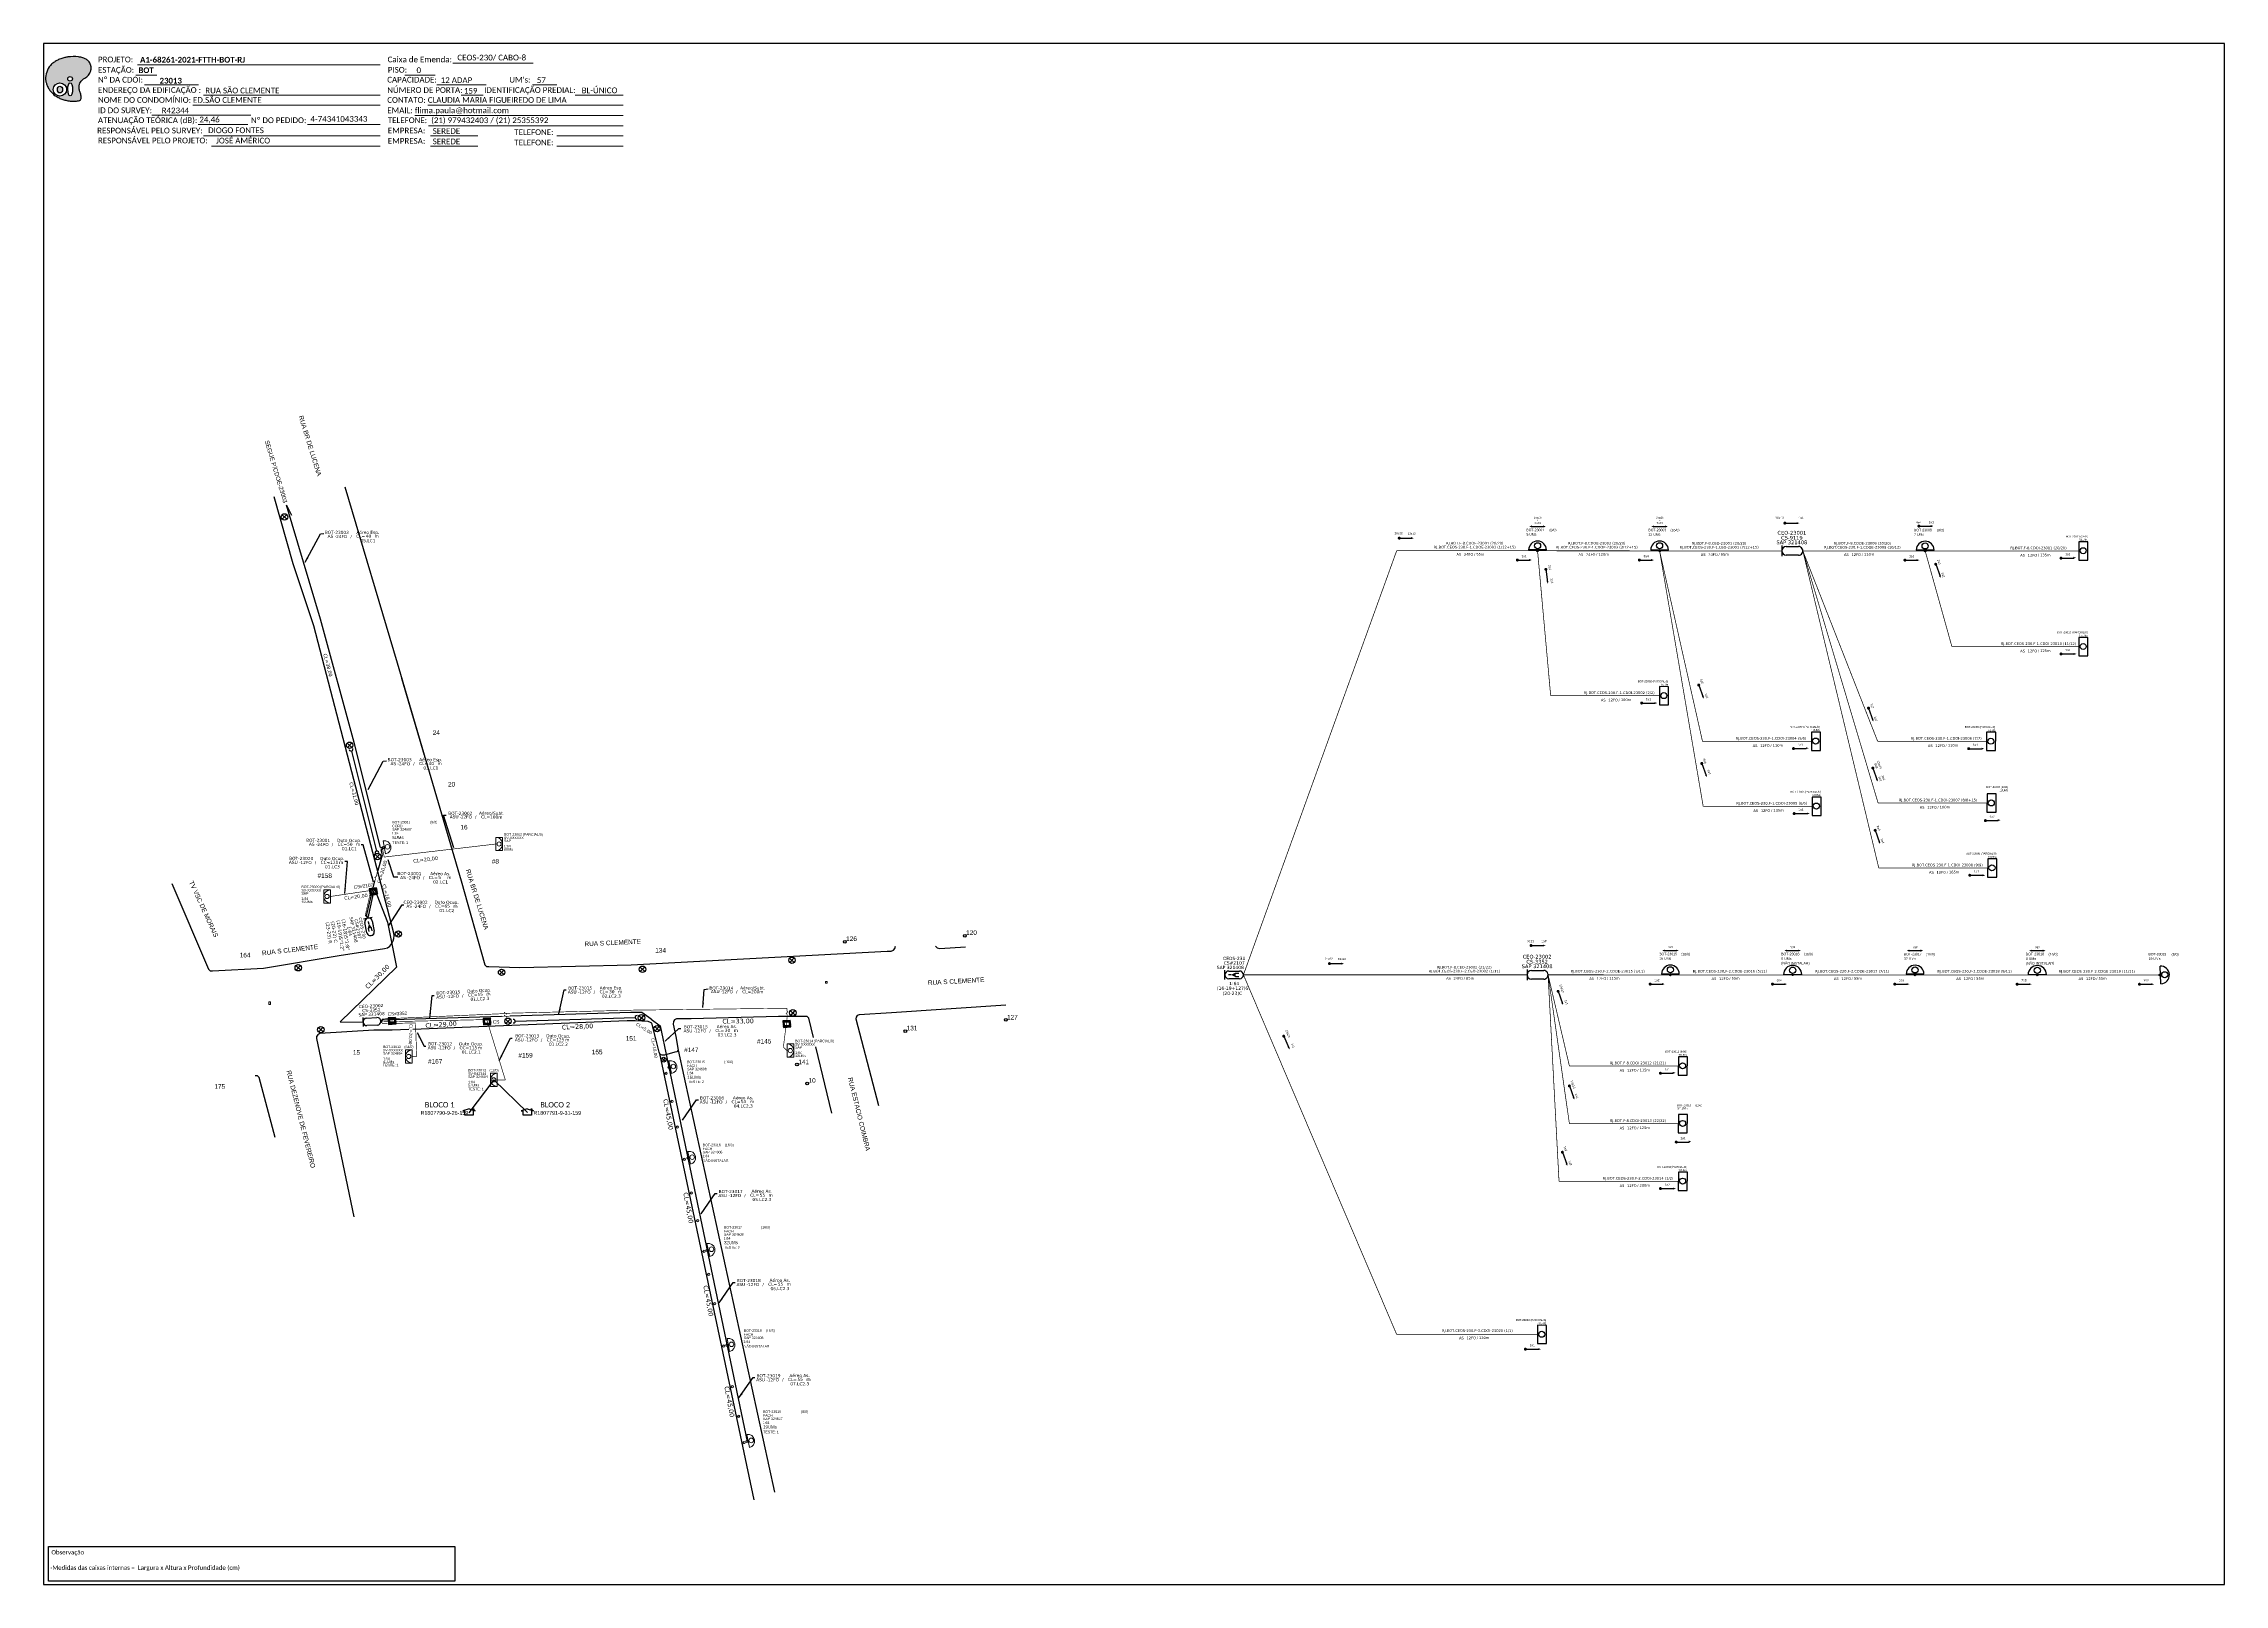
# Model space of a CAD drawing. Header units: metres. Extents: x -553 to 1164, y 1114 to 1708.
# Drawn here: x -553 to 288, y 1114 to 1708 of the extents above; entities that cross this region are included whole.
import ezdxf
from ezdxf.enums import TextEntityAlignment as Align

# ---------------------------------------------------------------- set-up
doc = ezdxf.new("R2010")
doc.units = ezdxf.units.M
for name, color, linetype in [('10.1-Caixas Subterrâneas', 5, 'Continuous'), ('20.4-CEOS', 1, 'Continuous'), ('20.5-CEO', 1, 'Continuous'), ('Ancoragem Fachada', 7, 'Continuous'), ('CAP a instalar', 1, 'Continuous'), ('celulas gpon', 7, 'Continuous'), ('label_cabos', 7, 'Continuous'), ('locais', 7, 'Continuous'), ('Meio Fio', 7, 'Continuous'), ('NUMERAÇÃO', 7, 'Continuous'), ('Numeração Texto', 34, 'Continuous'), ('QUADRA', 7, 'Continuous'), ('SETA', 7, 'Continuous'), ('Subida Lateral', 5, 'Continuous'), ('surveys', 7, 'Continuous'), ('surveys legendas', 7, 'Continuous'), ('UNIFILAR', 7, 'Continuous')]:
    doc.layers.add(name, color=color, linetype=linetype)
for name, color, linetype, lineweight in [("20.0-LEGENDA DOS CDO'S", 1, 'Continuous', 0), ('20.1-CDO_INTERIOR', 1, 'Continuous', 0), ('20.2-CDO_POSTE', 1, 'Continuous', 5), ('20.6-CORDOALHA_SUPORTE', 7, 'Continuous', 25), ('40.1-ETIQUETAS', 1, 'Continuous', 20), ('Segmento Logradouro Texto', 238, 'Continuous', 0)]:
    doc.layers.add(name, color=color, linetype=linetype, lineweight=lineweight)
doc.styles.add('ARIAL', font='arial.ttf')
doc.styles.add('DIGICADE', font='arial.ttf')
doc.styles.add('ROMANS', font='arial.ttf')
doc.styles.add('siredit', font='verdana.ttf')
doc.styles.get("Standard").update_dxf_attribs({"font": 'arial.ttf'})
doc.styles.add('WMF-Calibri0', font='calibri.ttf')
doc.styles.add('WMF-Calibri1', font='calibrib.ttf')
doc.linetypes.add('FENCELINE1', pattern='A,0.25,-0.1,[133,ltypeshp.shx,S=0.1,R=0,X=-0.1,Y=0],-0.1,1', length=1.45)
doc.dimstyles.new('CC', dxfattribs={"dimtxt": 1, "dimasz": 2, "dimexe": 0.18, "dimexo": 0.0625, "dimgap": 0.09, "dimtad": 0, "dimdec": 0, "dimrnd": 1, "dimzin": 0, "dimdsep": 46, "dimtxsty": 'siredit', "dimblk": 'NONE', "dimcen": 0, "dimse1": 1, "dimse2": 1, "dimsd1": 1, "dimsd2": 1, "dimclrt": 7, "dimadec": 0, "dimazin": 0, "dimtfac": 1, "dimtdec": 0, "dimtofl": 0, "dimtmove": 0, "dimatfit": 3, "dimfxl": 1, "dimtolj": 1, "dimtzin": 0, "dimarcsym": 0})

# ---------------------------------------------------------------- blocks, each defined once
blk = doc.blocks.new('OI')
h = blk.add_hatch(color=40)
edge = h.paths.add_edge_path()
edge.add_spline(control_points=[(4.35, -0.67), (3.92, -0.99), (3.26, -1.5), (2.81, -2.59), (2.9, -3.5), (3.06, -4.27), (3.31, -4.85), (3.37, -5.39), (3.4, -5.88), (3.2, -6.4), (2.54, -6.61), (1.65, -6.63), (0.55, -6.67), (-0.56, -6.42), (-1.61, -6.14), (-2.77, -5.61), (-3.92, -4.77), (-4.89, -3.7), (-5.34, -2.65), (-5.6, -1.94), (-5.85, -0.96), (-5.71, 0.47), (-5.1, 2.02), (-4.14, 3.02), (-3.3, 3.61), (-2.37, 4.16), (-1.36, 4.44), (-0.56, 4.7), (0.79, 4.85), (2.24, 4.97), (3.79, 4.57), (4.67, 4.21), (5.44, 3.65), (5.76, 2.99), (6.03, 2.21), (6.01, 1.46), (5.72, 0.64), (5.31, 0.08), (4.88, -0.38), (4.51, -0.55), (4.35, -0.67)], knot_values=[0, 0, 0, 0, 1.60434, 2.417191, 3.427595, 4.282808, 4.776746, 5.304182, 5.888771, 6.258406, 6.858137, 7.79129, 8.986195, 10.124242, 11.187857, 12.242908, 13.953784, 15.414161, 16.515391, 17.349188, 17.675853, 19.552021, 21.515531, 22.568638, 23.63245, 24.621084, 25.782718, 26.745347, 27.142653, 29.870543, 31.004649, 31.921532, 32.709589, 33.801391, 34.042471, 35.192333, 35.971461, 36.628871, 37.254359, 37.836911, 37.836911, 37.836911, 37.836911], degree=3, periodic=0)
h.paths.add_polyline_path([(1.13, -0.87, -1), (-0.04, -0.87, -1)], flags=16)
edge = h.paths.add_edge_path(flags=16)
edge.add_ellipse((0.56, -3.59), major_axis=(-0.02, 1.71), ratio=0.361305, start_angle=0, end_angle=360)
h.paths.add_polyline_path([(-0.36, -3.62, -1), (-3.8, -3.62, -1)], flags=16)
edge = h.paths.add_edge_path(flags=0)
edge.add_ellipse((-2.08, -3.62), major_axis=(0, 0.885), ratio=0.758294, start_angle=0, end_angle=360)
at = {"color": 40}
for centre, radius in [((-2.08, -3.62), 1.72), ((0.54, -0.87), 0.587)]:
    blk.add_circle(centre, radius, dxfattribs=at)
blk.add_ellipse((-2.08, -3.62), major_axis=(0, 0.885), ratio=0.758294, start_param=-3.141592653589792, end_param=3.141592653589792, dxfattribs=at)
blk.add_ellipse((0.56, -3.59), major_axis=(-0.02, 1.71), ratio=0.361305, dxfattribs=at)
at = {"color": 40, "start_tangent": (-0.800898, -0.598801), "end_tangent": (-0.800898, -0.598801)}
blk.add_spline([(4.35, -0.67), (3.2, -1.78), (2.9, -2.54), (2.92, -3.55), (3.12, -4.38), (3.28, -4.85), (3.37, -5.37), (3.35, -5.95), (3.2, -6.29), (2.66, -6.55), (1.73, -6.63), (0.54, -6.62), (-0.58, -6.41), (-1.6, -6.11), (-2.56, -5.67), (-3.95, -4.67), (-4.89, -3.56), (-5.37, -2.56), (-5.64, -1.78), (-5.72, -1.46), (-5.63, 0.42), (-4.84, 2.22), (-4.13, 2.99), (-3.27, 3.62), (-2.4, 4.09), (-1.3, 4.47), (-0.37, 4.72), (0.02, 4.77), (2.75, 4.8), (3.85, 4.53), (4.69, 4.16), (5.31, 3.68), (5.85, 2.73), (5.93, 2.5), (5.94, 1.35), (5.67, 0.62), (5.29, 0.08), (4.84, -0.36), (4.35, -0.67)], degree=3, dxfattribs=at)
blk = doc.blocks.new('CEOS_RP_CT_DRT')
at = {"layer": '20.4-CEOS', "color": 0}
for p, q in [((-4.54, 1.19), (-1.19, 1.19)), ((-1.19, -1.19), (-4.54, -1.19))]:
    blk.add_line(p, q, dxfattribs=at)
for points in [[(-5.73, -1.43), (-5.73, 1.44)], [(-3.79, 0), (-4.59, 0)], [(-2.47, 0.48), (-1.45, 0.48)], [(-2.47, -0.52), (-1.45, -0.52)]]:
    blk.add_lwpolyline(points, dxfattribs=at)
blk.add_lwpolyline([(-3.79, 0, 0, 1.47, 0), (-2.41, 0, 1.47, 1.47, 0)], format="xyseb", dxfattribs=at)
for centre, start, end in [((-4.54, 0), 90, 270), ((-1.19, 0), 270, 90)]:
    blk.add_arc(centre, 1.19, start, end, dxfattribs=at)
at = {"layer": '20.4-CEOS', "color": 7, "style": 'siredit'}
for tag, p in [('Nº_DA_CEOS', (-2.86, 5.6)), ('LOCAL', (-2.86, 4.24)), ('SAP', (-2.86, 2.78)), ('RACIO_SPLITAGEM', (-2.86, -1.88)), ('FIBRAS_SPLITTER', (-2.86, -3.58)), ('RESERVA_FINAIS', (-2.86, -6.39)), ('FIBRAS_TOP_C', (-2.86, -5.08))]:
    blk.add_attdef(tag, text='', height=1.01, dxfattribs=at).set_placement(p, align=Align.TOP_CENTER)
blk = doc.blocks.new('ETIQUETA_RS5F')
at = {"layer": '40.1-ETIQUETAS', "color": 0, "style": 'siredit'}
blk.add_text('/', height=1.5, dxfattribs=at).set_placement((1.5, -2), align=Align.MIDDLE_RIGHT)
for tag, p in [('ETIQUETA_R_SECUNDARIA', (1.2, 2.1)), ('ETIQUETA_R_PRIMARIA', (1.2, 4.1)), ('F_ATIVAS/F_MORTAS', (1.1, -4.2))]:
    blk.add_attdef(tag, text='', height=1.5, dxfattribs=at).set_placement(p, align=Align.MIDDLE_CENTER)
for tag, p in [('TIPO_CABO', (-6.6, -2.1)), ('CAP_CABO', (0.4, -2.1))]:
    blk.add_attdef(tag, text='', height=1.5, dxfattribs=at).set_placement(p, align=Align.MIDDLE_RIGHT)
for tag, p in [('FUSÃO_1', (0.8, -8.4)), ('FUSÃO_2', (0.8, -10.6)), ('FUSÃO_3', (0.8, -12.9)), ('FUSÃO_4', (0.8, -15.1)), ('FUSÃO_5', (0.8, -17.2))]:
    blk.add_attdef(tag, text='', height=1.5, dxfattribs=at).set_placement(p, align=Align.CENTER)
blk.add_attdef('METROS', text='', height=1.5, dxfattribs=at).set_placement((2.1, -2), align=Align.MIDDLE_LEFT)
blk = doc.blocks.new('SAN')
at = {"layer": 'SETA'}
blk.add_lwpolyline([(-2.6, 0), (6, 0)], dxfattribs=at)
for points in [[(-2.1, -0.7), (-3.9, 0), (-2.1, 0.7)], [(5.3, 0.7), (7.2, 0), (5.3, -0.7)]]:
    blk.add_solid(points, dxfattribs=at)
blk = doc.blocks.new('CDOE-TEXTO PADRÃO')
at = {"layer": "20.0-LEGENDA DOS CDO'S", "color": 0, "style": 'ARIAL'}
for tag, p in [('CDO_N', (0.5, 7.4)), ('CORDOALHA', (0.5, 4.3)), ('SAP', (0.5, 1.7)), ('SPLITER_1', (0.6, -0.9)), ('SPLITER_2', (0.6, -3.5)), ('(XX-XX_F)S', (0.5, -8.3)), ('(XX-XX_L)S', (0.5, -10.8)), ('UMS', (0.5, -13.1))]:
    blk.add_attdef(tag, p, '', height=1.7, rotation=0.118, dxfattribs=at)
blk.add_attdef('FIBRAS_UTILIZADAS', text='', height=1.7, rotation=0.118, dxfattribs=at).set_placement((19.8, 7.4), align=Align.CENTER)
blk = doc.blocks.new('CEO_CT_DRT')
at = {"layer": '20.5-CEO', "color": 0}
for p, q in [((-1.56, 1.26), (1.8, 1.26)), ((1.8, -1.13), (-1.56, -1.13))]:
    blk.add_line(p, q, dxfattribs=at)
blk.add_lwpolyline([(-2.75, 1.51), (-2.75, -1.38)], dxfattribs=at)
for centre, start, end in [((-1.56, 0.07), 90, 270), ((1.8, 0.07), 270, 90)]:
    blk.add_arc(centre, 1.2, start, end, dxfattribs=at)
at = {"layer": '20.5-CEO', "color": 7, "style": 'siredit'}
for tag, p in [('CEO_Nº', (0.12, 5.61)), ('LOCAL', (0.12, 4.23)), ('SAP', (0.12, 2.97)), ('FIBRAS_RESERVA', (0.12, -1.94))]:
    blk.add_attdef(tag, text='', height=1.01, dxfattribs=at).set_placement(p, align=Align.TOP_CENTER)
blk = doc.blocks.new('SURVEY_SURVEY')
for p, q in [((0, 0.0000127), (-0.0000126, 0.000009)), ((-0.0000126, 0.000009), (-0.0000086, 0.000009)), ((-0.0000086, 0), (-0.0000086, 0.000009)), ((0.0000086, 0), (-0.0000086, 0)), ((0, 0.0000127), (0.0000126, 0.000009)), ((0.0000084, 0.0000132), (0.0000098, 0.0000132)), ((0.0000084, 0.0000103), (0.0000084, 0.0000132)), ((0.0000126, 0.000009), (0.0000086, 0.000009)), ((0.0000086, 0.000009), (0.0000086, 0)), ((0.0000098, 0.0000132), (0.0000098, 0.0000099))]:
    blk.add_line(p, q)
blk = doc.blocks.new('POLE_POLE')
at = {"color": 1}
for p, q in [((-0.0000033, 0.0000125), (0.0000083, 0.0000017)), ((0.0000079, 0.0000128), (-0.0000029, 0.0000013))]:
    blk.add_line(p, q, dxfattribs=at)
blk.add_circle((0.0000026, 0.0000072), 0.00000805, dxfattribs=at)
blk = doc.blocks.new('*U66')
at = {"color": 0}
blk.add_line((2.14, -0.58), (-2.1, -0.68), dxfattribs=at)
for centre, radius in [((0, 0.38), 0.733), ((0.03, -1.03), 0.393)]:
    blk.add_circle(centre, radius, dxfattribs=at)
blk.add_arc((0.02, -0.63), 2.12, 1.37817, 181.37817, dxfattribs=at)
blk = doc.blocks.new('Inst CDOE-8 CAIXA DIST OPT CDOE 48F_8D C_SPL OPTAP')
at = {"layer": "20.0-LEGENDA DOS CDO'S", "color": 0}
for tag, p, style, flags in [('ID_ATIVIDADE', (0.12, 6.47), 'ARIAL', 3), ('FATOR', (7.92, 6.47), 'ARIAL', 1), ('QTDE', (0.23, -0.97), 'DIGICADE', 3)]:
    blk.add_attdef(tag, p, '', height=0.8, rotation=0.11799, dxfattribs=dict(at, style=style, flags=flags))
at = {"layer": "20.0-LEGENDA DOS CDO'S", "color": 0, "style": 'ARIAL'}
for tag, p, height in [('1:XX', (-0.01, 1.7), 0.8), ('SAP', (0.12, 2.96), 0.8), ('CORDOALHA', (0.12, 4.02), 0.8), ('FID', (0.12, 5.25), 0.8), ('UMS', (0.14, 0.22), 1)]:
    blk.add_attdef(tag, p, '', height=height, rotation=0.11799, dxfattribs=at)
blk.add_attdef('FIBRAS_UTILIZADAS', text='', height=0.8, rotation=0.11799, dxfattribs=at).set_placement((13.48, 5.26), align=Align.CENTER)
blk = doc.blocks.new('Teste  FTTH')
at = {"color": 0, "lineweight": 0, "style": 'ROMANS'}
for tag, p in [('TESTE', (-2.3, -0.29)), ('QTDE', (0.21, -0.29))]:
    blk.add_attdef(tag, p, '', height=0.48, dxfattribs=at)
for tag, p, flags in [('FID', (-2.23, -1.25), 1), ('FATOR', (-2.23, -2.03), 3), ('ID_ATIVIDADE', (-2.23, -2.72), 3)]:
    blk.add_attdef(tag, p, '', height=0.48, dxfattribs=dict(at, flags=flags))
blk = doc.blocks.new('Inst CDOE-16 CAIXA DIST OPT CDOE 48F_16D C_SPL_2_1_8')
at = {"layer": "20.0-LEGENDA DOS CDO'S", "color": 0}
for tag, p, style, flags in [('ID_ATIVIDADE', (0.12, 6.47), 'ARIAL', 3), ('FATOR', (7.92, 6.47), 'ARIAL', 1), ('QTDE', (0.1, -1.17), 'DIGICADE', 3)]:
    blk.add_attdef(tag, p, '', height=0.8, rotation=0.11799, dxfattribs=dict(at, style=style, flags=flags))
at = {"layer": "20.0-LEGENDA DOS CDO'S", "color": 0, "style": 'ARIAL'}
for tag, p, height in [('1:XX', (-0.01, 1.7), 0.8), ('SAP', (0.12, 2.96), 0.8), ('CORDOALHA', (0.12, 4.02), 0.8), ('FID', (0.12, 5.25), 0.8), ('UMS', (0.14, 0.22), 1)]:
    blk.add_attdef(tag, p, '', height=height, rotation=0.11799, dxfattribs=at)
blk.add_attdef('FIBRAS_UTILIZADAS', text='', height=0.8, rotation=0.11799, dxfattribs=at).set_placement((13.48, 5.26), align=Align.CENTER)
blk = doc.blocks.new('*X12')
at = {"color": 0, "linetype": 'Continuous'}
for p, q in [((-1.25, 0.34099), (-0.49099, 1.1)), ((-1.25, 0.517767), (-0.667767, 1.1)), ((-1.25, 0.694544), (-0.844544, 1.1)), ((-1.25, 0.87132), (-1.02132, 1.1)), ((-1.25, 1.048097), (-1.198097, 1.1)), ((-1.25, 0.164214), (-0.8035, 0.610714)), ((-1.25, -0.012563), (-0.8035, 0.433937)), ((-1.25, -0.18934), (-0.8035, 0.25716)), ((-1.25, -0.366117), (-0.8035, 0.080383)), ((-0.789214, 0.625), (-0.314214, 1.1)), ((-0.612437, 0.625), (-0.137437, 1.1)), ((-0.43566, 0.625), (0.03934, 1.1)), ((-0.258883, 0.625), (0.216117, 1.1)), ((-0.082107, 0.625), (0.392893, 1.1)), ((0.09467, 0.625), (0.56967, 1.1)), ((0.271447, 0.625), (0.746447, 1.1)), ((0.448223, 0.625), (0.923223, 1.1)), ((0.625, 0.625), (1.1, 1.1)), ((0.801777, 0.625), (1.25, 1.073223)), ((0.8035, 0.449947), (1.25, 0.896447)), ((0.8035, 0.27317), (1.25, 0.71967)), ((0.8035, 0.096393), (1.25, 0.542893)), ((0.8035, -0.080383), (1.25, 0.366117)), ((0.8035, -0.25716), (1.25, 0.18934)), ((0.8035, -0.433937), (1.25, 0.012563)), ((-1.25, -0.542893), (-0.8035, -0.096393)), ((-1.25, -0.71967), (-0.8035, -0.27317)), ((-1.25, -0.896447), (-0.8035, -0.449947)), ((-1.25, -1.073223), (-0.801777, -0.625)), ((-1.1, -1.1), (-0.625, -0.625)), ((-0.923223, -1.1), (-0.448223, -0.625)), ((-0.746447, -1.1), (-0.271447, -0.625)), ((-0.56967, -1.1), (-0.09467, -0.625)), ((-0.392893, -1.1), (0.082107, -0.625)), ((-0.216117, -1.1), (0.258883, -0.625)), ((-0.03934, -1.1), (0.43566, -0.625)), ((0.137437, -1.1), (0.612437, -0.625)), ((0.314214, -1.1), (0.789214, -0.625)), ((0.49099, -1.1), (1.25, -0.34099)), ((0.667767, -1.1), (1.25, -0.517767)), ((0.8035, -0.610714), (1.25, -0.164214)), ((0.844544, -1.1), (1.25, -0.694544)), ((1.02132, -1.1), (1.25, -0.87132)), ((1.198097, -1.1), (1.25, -1.048097))]:
    blk.add_line(p, q, dxfattribs=at)
blk = doc.blocks.new('MANHOLE_MQ')
at = {"color": 0, "linetype": 'Continuous'}
for p, q in [((0.0000062, 0.0000057), (-0.0000063, 0.0000057)), ((-0.0000063, 0.0000057), (-0.0000063, -0.0000053)), ((-0.000004, 0.0000033), (0.000004, 0.0000033)), ((-0.000004, -0.0000029), (-0.000004, 0.0000033)), ((0.000004, 0.0000033), (0.000004, -0.0000029)), ((0.0000062, -0.0000053), (0.0000062, 0.0000057)), ((-0.0000063, -0.0000053), (0.0000062, -0.0000053)), ((0.000004, -0.0000029), (-0.000004, -0.0000029)), ((0.000004, -0.0000029), (0.000004, -0.0000029))]:
    blk.add_line(p, q, dxfattribs=at)
at = {"color": 0, "linetype": 'Continuous', "xscale": 5e-06, "yscale": 5e-06, "zscale": 1e-05}
blk.add_blockref('*X12', (0, 0.0000002), dxfattribs=at)
blk = doc.blocks.new('*U57')
at = {"layer": '20.4-CEOS'}
for p, q in [((-4.54, 1.19), (-1.19, 1.19)), ((-1.19, -1.19), (-4.54, -1.19))]:
    blk.add_line(p, q, dxfattribs=at)
for points in [[(-5.73, -1.43), (-5.73, 1.44)], [(-3.79, 0), (-4.59, 0)], [(-2.47, 0.48), (-1.45, 0.48)], [(-2.47, -0.52), (-1.45, -0.52)]]:
    blk.add_lwpolyline(points, dxfattribs=at)
blk.add_lwpolyline([(-3.79, 0, 0, 1.47, 0), (-2.41, 0, 1.47, 1.47, 0)], format="xyseb", dxfattribs=at)
for centre, start, end in [((-4.54, 0), 90, 270), ((-1.19, 0), 270, 90)]:
    blk.add_arc(centre, 1.19, start, end, dxfattribs=at)
at = {"layer": '20.4-CEOS', "color": 7, "style": 'siredit'}
for tag, p in [('LOCAL', (-2.86, 4.24)), ('SAP', (-2.81, 2.77)), ('FID', (-2.86, 5.6)), ('RACIO_SPLITAGEM', (-2.86, -1.88))]:
    blk.add_attdef(tag, text='', height=1.01, dxfattribs=at).set_placement(p, align=Align.TOP_CENTER)
for tag, flags, p in [('ID_ATIVIDADE', 3, (-2.86, -3.58)), ('FATOR', 1, (-2.86, -4.89))]:
    blk.add_attdef(tag, text='', height=1.01, dxfattribs=dict(at, flags=flags)).set_placement(p, align=Align.TOP_CENTER)
at = {"layer": '20.4-CEOS', "color": 7, "style": 'siredit', "flags": 3}
blk.add_attdef('QTDE', (-4.97, -7.12), '', height=1.01, dxfattribs=at)
blk = doc.blocks.new('CDOI_CT_ESQ')
at = {"layer": '20.1-CDO_INTERIOR', "color": 8, "lineweight": 18}
blk.add_lwpolyline([(-2.12, -2.13), (-2.12, 2.12), (0, 2.12), (0.01, -2.13)], close=True, dxfattribs=at)
blk.add_circle((-1.06, 0), 0.68, dxfattribs=at)
blk.add_arc((0.01, 0), 2.13, 90.02759, 270.02759, dxfattribs=at)
at = {"layer": "20.0-LEGENDA DOS CDO'S", "color": 8, "style": 'ARIAL'}
for tag, p in [('SAP', (-9.3, 0.61)), ('CDO_N', (-9.3, 2.69)), ('SURVEY', (-9.3, 1.6)), ('1:XX', (-9.31, -1.08)), ('UMS', (-9.31, -2.09))]:
    blk.add_attdef(tag, p, '', height=0.8, rotation=359.97241, dxfattribs=at)
blk.add_attdef('FIBRAS_UTILIZADAS', text='', height=0.8, rotation=359.97241, dxfattribs=at).set_placement((-1.59, 2.69), align=Align.CENTER)
blk = doc.blocks.new('CDOI_CT_DRT')
at = {"layer": '20.1-CDO_INTERIOR', "color": 8, "lineweight": 18}
blk.add_lwpolyline([(2.13, -2.13), (2.13, 2.12), (0, 2.12), (0, -2.13)], close=True, dxfattribs=at)
blk.add_circle((1.06, 0), 0.68, dxfattribs=at)
blk.add_arc((0, 0), 2.13, 269.97241, 89.97241, dxfattribs=at)
at = {"layer": "20.0-LEGENDA DOS CDO'S", "color": 8, "style": 'ARIAL'}
for tag, p in [('SURVEY', (2.61, 1.6)), ('SAP', (2.61, 0.61)), ('CDO_N', (2.61, 2.69)), ('1:XX', (2.6, -1.08)), ('UMS', (2.6, -2.09))]:
    blk.add_attdef(tag, p, '', height=0.8, rotation=359.97241, dxfattribs=at)
blk.add_attdef('FIBRAS_UTILIZADAS', text='', height=0.8, rotation=359.97241, dxfattribs=at).set_placement((10.32, 2.69), align=Align.CENTER)
blk = doc.blocks.new('Inst CDOI-12 ADAP C-SPL 1x 1-8')
at = {"layer": '20.1-CDO_INTERIOR', "color": 1, "lineweight": 18}
blk.add_lwpolyline([(-2.12, -2.13), (-2.12, 2.12), (0, 2.12), (0.01, -2.13)], close=True, dxfattribs=at)
blk.add_circle((-1.06, 0), 0.68, dxfattribs=at)
blk.add_arc((0.01, 0), 2.13, 90.02759, 270.02759, dxfattribs=at)
at = {"layer": "20.0-LEGENDA DOS CDO'S", "style": 'ARIAL'}
for tag, p, rotation in [('SAP', (-9.3, 0.61), 359.97241), ('SURVEY', (-9.3, 1.6), 359.97241), ('FID', (-9.3, 2.69), 0.11799), ('1:XX', (-9.31, -1.08), 359.97241), ('UMS', (-9.31, -2.09), 359.97241)]:
    blk.add_attdef(tag, p, '', height=0.8, rotation=rotation, dxfattribs=at)
at = {"layer": "20.0-LEGENDA DOS CDO'S"}
for tag, p, style, flags in [('ID_ATIVIDADE', (-9.3, 3.78), 'ARIAL', 3), ('FATOR', (-1.5, 3.78), 'ARIAL', 1), ('QTDE', (-9.18, -3.66), 'DIGICADE', 3)]:
    blk.add_attdef(tag, p, '', height=0.8, rotation=0.11799, dxfattribs=dict(at, style=style, flags=flags))
at = {"layer": "20.0-LEGENDA DOS CDO'S", "style": 'ARIAL'}
blk.add_attdef('FIBRAS_UTILIZADAS', text='', height=0.8, rotation=359.97241, dxfattribs=at).set_placement((-0.99, 2.69), align=Align.CENTER)
blk = doc.blocks.new('*U60')
at = {"layer": '20.5-CEO'}
for p, q in [((-1.56, 1.26), (1.8, 1.26)), ((1.8, -1.13), (-1.56, -1.13))]:
    blk.add_line(p, q, dxfattribs=at)
blk.add_lwpolyline([(-2.75, 1.51), (-2.75, -1.38)], dxfattribs=at)
for centre, start, end in [((-1.56, 0.07), 90, 270), ((1.8, 0.07), 270, 90)]:
    blk.add_arc(centre, 1.2, start, end, dxfattribs=at)
at = {"layer": '20.5-CEO', "color": 7, "style": 'siredit'}
for tag, p in [('LOCAL', (0.12, 4.23)), ('SAP', (0.12, 2.97)), ('FID', (0.11, 5.61)), ('FIBRAS_RESERVA', (0.12, -1.94))]:
    blk.add_attdef(tag, text='', height=1.01, dxfattribs=at).set_placement(p, align=Align.TOP_CENTER)
at = {"layer": '20.5-CEO', "color": 7, "style": 'siredit', "flags": 3}
blk.add_attdef('QTDE', (-4.88, -7.06), '', height=1.01, dxfattribs=at)
at = {"layer": '20.5-CEO', "color": 7, "style": 'siredit'}
for tag, flags, p in [('ID_ATIVIDADE', 3, (0.11, -3.51)), ('FATOR', 1, (0.11, -4.82))]:
    blk.add_attdef(tag, text='', height=1.01, dxfattribs=dict(at, flags=flags)).set_placement(p, align=Align.TOP_CENTER)
blk = doc.blocks.new('_None')
blk = doc.blocks.new('LEGENDA DOS CABOS')
at = {"layer": 'label_cabos', "color": 0, "style": 'siredit'}
for tag, p in [('TIPO_CABO', (2.74, 0.52)), ('ID', (4.24, 1.63)), ('CABO', (6.16, 0.47)), ('/', (9.19, 0.47)), ('METROS', (14.36, 0.47)), ('XX', (14.31, 1.67))]:
    blk.add_attdef(tag, text='', height=1, rotation=359.69001, dxfattribs=at).set_placement(p, align=Align.MIDDLE_CENTER)
blk = doc.blocks.new('Inst CB ESP CFOA-SM-AS-80-TS-24')
at = {"layer": 'label_cabos', "color": 0, "style": 'siredit'}
for tag, flags, p in [('ID_ATIVIDADE', 3, (1.31, 2.67)), ('FATOR', 1, (11.56, 2.55))]:
    blk.add_attdef(tag, text='', height=1, rotation=359.69001, dxfattribs=dict(at, flags=flags)).set_placement(p, align=Align.MIDDLE_CENTER)
for tag, p in [('TIPO_CABO', (1.76, 0)), ('DESTINO_CABO', (3.13, 1.26)), ('CABO', (4.69, -0.05)), ('/', (7.71, -0.05)), ('LANCE', (10.81, 0)), ('TIPO_CABO', (13.11, 1.24)), ('UND', (15.96, 0)), ('FID', (13.15, -1.41))]:
    blk.add_attdef(tag, text='', height=1, rotation=359.69001, dxfattribs=at).set_placement(p, align=Align.MIDDLE_CENTER)
blk.add_attdef('QTDE', (12.43, -0.47), '', height=1, rotation=359.69001, dxfattribs=at)
blk = doc.blocks.new('Inst CB DT OCUP CFOA-SM-AS-80-TS-24')
at = {"layer": 'label_cabos', "color": 0, "style": 'siredit'}
for tag, flags, p in [('ID_ATIVIDADE', 3, (1.31, 2.67)), ('FATOR', 1, (11.56, 2.55))]:
    blk.add_attdef(tag, text='', height=1, rotation=359.69001, dxfattribs=dict(at, flags=flags)).set_placement(p, align=Align.MIDDLE_CENTER)
for tag, p in [('TIPO_CABO', (1.76, 0)), ('DESTINO_CABO', (3.13, 1.26)), ('CABO', (4.69, -0.05)), ('/', (7.71, -0.05)), ('LANCE', (10.91, 0)), ('TIPO_CABO', (13.11, 1.24)), ('UND', (15.96, 0)), ('FID', (13.15, -1.41))]:
    blk.add_attdef(tag, text='', height=1, rotation=359.69001, dxfattribs=at).set_placement(p, align=Align.MIDDLE_CENTER)
blk.add_attdef('QTDE', (12.43, -0.47), '', height=1, rotation=359.69001, dxfattribs=at)
blk = doc.blocks.new('Inst CB DT OCUP CFOA-SM-ASU-120-S-12')
at = {"layer": 'label_cabos', "color": 0, "style": 'siredit'}
for tag, flags, p in [('ID_ATIVIDADE', 3, (1.31, 2.67)), ('FATOR', 1, (11.56, 2.55))]:
    blk.add_attdef(tag, text='', height=1, rotation=359.69001, dxfattribs=dict(at, flags=flags)).set_placement(p, align=Align.MIDDLE_CENTER)
for tag, p in [('TIPO_CABO', (1.26, 0)), ('DESTINO_CABO', (3.13, 1.26)), ('CABO', (4.69, -0.05)), ('/', (7.71, -0.05)), ('LANCE', (10.91, 0)), ('TIPO_CABO', (13.11, 1.24)), ('UND', (15.96, 0)), ('FID', (13.15, -1.41))]:
    blk.add_attdef(tag, text='', height=1, rotation=359.69001, dxfattribs=at).set_placement(p, align=Align.MIDDLE_CENTER)
blk.add_attdef('QTDE', (12.43, -0.47), '', height=1, rotation=359.69001, dxfattribs=at)
blk = doc.blocks.new('Inst CB ESP CFOA-SM-ASU-120-S-12')
at = {"layer": 'label_cabos', "color": 0, "style": 'siredit'}
for tag, flags, p in [('ID_ATIVIDADE', 3, (1.31, 2.67)), ('FATOR', 1, (11.56, 2.55))]:
    blk.add_attdef(tag, text='', height=1, rotation=359.69001, dxfattribs=dict(at, flags=flags)).set_placement(p, align=Align.MIDDLE_CENTER)
for tag, p in [('TIPO_CABO', (1.26, 0)), ('DESTINO_CABO', (3.13, 1.26)), ('CABO', (4.69, -0.05)), ('/', (7.71, -0.05)), ('LANCE', (10.81, 0)), ('TIPO_CABO', (13.11, 1.24)), ('UND', (15.96, 0)), ('FID', (13.15, -1.41))]:
    blk.add_attdef(tag, text='', height=1, rotation=359.69001, dxfattribs=at).set_placement(p, align=Align.MIDDLE_CENTER)
blk.add_attdef('QTDE', (12.43, -0.47), '', height=1, rotation=359.69001, dxfattribs=at)
blk = doc.blocks.new('Inst CB AS CFOA-SM-ASU-120-S-12')
at = {"layer": 'label_cabos', "color": 0, "style": 'siredit'}
for tag, flags, p in [('ID_ATIVIDADE', 3, (1.31, 2.67)), ('FATOR', 1, (11.56, 2.55))]:
    blk.add_attdef(tag, text='', height=1, rotation=359.69001, dxfattribs=dict(at, flags=flags)).set_placement(p, align=Align.MIDDLE_CENTER)
for tag, p in [('TIPO_CABO', (1.26, 0)), ('DESTINO_CABO', (3.13, 1.26)), ('CABO', (4.69, -0.05)), ('/', (7.71, -0.05)), ('LANCE', (10.81, 0)), ('TIPO_CABO', (13.11, 1.24)), ('UND', (15.96, 0)), ('FID', (13.15, -1.41))]:
    blk.add_attdef(tag, text='', height=1, rotation=359.69001, dxfattribs=at).set_placement(p, align=Align.MIDDLE_CENTER)
blk.add_attdef('QTDE', (12.43, -0.47), '', height=1, rotation=359.69001, dxfattribs=at)
blk = doc.blocks.new('CDOE_CT_POSTE')
at = {"layer": "20.0-LEGENDA DOS CDO'S", "color": 0, "style": 'ARIAL'}
for tag, p, height in [('1:XX', (-0.01, 1.7), 0.8), ('SAP', (0.12, 2.96), 0.8), ('CDO_N', (0.12, 5.25), 0.8), ('CORDOALHA', (0.12, 4.02), 0.8), ('UMS', (0.14, 0.22), 1)]:
    blk.add_attdef(tag, p, '', height=height, rotation=0.11799, dxfattribs=at)
blk.add_attdef('FIBRAS_UTILIZADAS', text='', height=0.8, rotation=0.11799, dxfattribs=at).set_placement((7.83, 5.26), align=Align.CENTER)
blk = doc.blocks.new('Inst CB AS CFOA-SM-AS-80-TS-24')
at = {"layer": 'label_cabos', "color": 0, "style": 'siredit'}
for tag, flags, p in [('ID_ATIVIDADE', 3, (1.31, 2.67)), ('FATOR', 1, (11.56, 2.55))]:
    blk.add_attdef(tag, text='', height=1, rotation=359.69001, dxfattribs=dict(at, flags=flags)).set_placement(p, align=Align.MIDDLE_CENTER)
for tag, p in [('TIPO_CABO', (1.76, 0)), ('DESTINO_CABO', (3.13, 1.26)), ('CABO', (4.69, -0.05)), ('/', (7.71, -0.05)), ('LANCE', (10.81, 0)), ('TIPO_CABO', (13.11, 1.24)), ('UND', (15.96, 0)), ('FID', (13.15, -1.41))]:
    blk.add_attdef(tag, text='', height=1, rotation=359.69001, dxfattribs=at).set_placement(p, align=Align.MIDDLE_CENTER)
blk.add_attdef('QTDE', (12.43, -0.47), '', height=1, rotation=359.69001, dxfattribs=at)
blk = doc.blocks.new('*U30')
at = {"layer": '20.4-CEOS', "color": 7, "style": 'siredit'}
for tag, p in [('FIBRAS_SPLITTER', (0, 0)), ('FIBRAS_TOP_C', (0, -4.13)), ('RESERVA_FINAIS', (0, -5.46))]:
    blk.add_attdef(tag, p, '', height=1.01, dxfattribs=at)
for tag, p, flags in [('ID_ATIVIDADE', (0, -6.77), 3), ('QTDE', (0, -9.4), 1), ('FATOR', (0, -8.09), 1), ('FID', (0, -10.71), 1)]:
    blk.add_attdef(tag, p, '', height=1.01, dxfattribs=dict(at, flags=flags))

msp = doc.modelspace()

# ---------------------------------------------------------------- linework, layer by layer
at = {"color": 7}
for p, q in [((26.58, 1513.16), (19.73, 1513.16)), ((73.64, 1513.14), (66.79, 1513.14)), ((176.06, 1513.11), (169.21, 1513.11)), ((77.81, 1349.67), (70.96, 1349.67)), ((172.16, 1349.64), (165.31, 1349.64)), ((263.58, 1345.89), (263.22, 1352.73))]:
    msp.add_line(p, q, dxfattribs=at)
for points in [[(-552.97, 1114.37), (288.03, 1114.37), (288.03, 1708.37), (-552.97, 1708.37)], [(231.9, 1509.29), (235.39, 1509.27), (235.43, 1516.31), (231.95, 1516.33)], [(196.47, 1412.07), (199.96, 1412.05), (200, 1419.09), (196.51, 1419.11)], [(77.42, 1310.7), (80.91, 1310.68), (80.95, 1317.72), (77.46, 1317.74)]]:
    msp.add_lwpolyline(points, close=True, dxfattribs=at)
at = {"lineweight": 0}
for points in [[(-516.75, 1700.25), (-423.24, 1700.25)], [(-395.13, 1700.86), (-364.2, 1700.86)], [(-517.38, 1696.22), (-509.32, 1696.22)], [(-413.65, 1696.27), (-401.98, 1696.27)], [(-401.28, 1692.44), (-382.34, 1692.44)], [(-495.45, 1684.63), (-423.24, 1684.63)], [(-491.25, 1688.46), (-423.24, 1688.46)], [(-404.83, 1684.63), (-329.47, 1684.63)], [(-511.25, 1680.85), (-473.04, 1680.85)], [(-409.8, 1680.64), (-329.47, 1680.64)], [(-404.53, 1676.66), (-329.47, 1676.66)]]:
    msp.add_lwpolyline(points, dxfattribs=at)
at = {"color": 7, "lineweight": 0}
for points in [[(-514.11, 1692.44), (-493.22, 1692.44)], [(-364.43, 1692.44), (-354.99, 1692.44)], [(-391.95, 1688.46), (-383.4, 1688.46)], [(-348.01, 1688.46), (-329.51, 1688.46)], [(-493.36, 1677.2), (-474.27, 1677.2)], [(-451.23, 1677.2), (-423.21, 1677.2)], [(-491.25, 1672.83), (-423.24, 1672.83)], [(-488.19, 1668.84), (-423.24, 1668.84)], [(-403.78, 1672.83), (-385.56, 1672.83)], [(-403.78, 1668.84), (-385.56, 1668.84)], [(-355.04, 1672.83), (-329.47, 1672.83)], [(-355.04, 1668.84), (-329.47, 1668.84)]]:
    msp.add_lwpolyline(points, dxfattribs=at)
at = {"color": 7}
msp.add_lwpolyline([(-459.34, 1530.41), (-457.42, 1526.59)], dxfattribs=at)
at = {"color": 7, "const_width": 0.576}
for points in [[(118.24, 1523.51, 1), (118.82, 1523.51, 1)], [(15.07, 1509.29, 1), (15.65, 1509.29, 1)], [(26.3, 1505.98, 1), (26.38, 1505.41, 1)], [(62.13, 1509.28, 1), (62.71, 1509.28, 1)], [(152.35, 1429.37, 1), (152.54, 1428.83, 1)], [(35.33, 1306.81, 1), (35.52, 1306.26, 1)], [(76.36, 1284.9, 1), (76.93, 1284.9, 1)]]:
    msp.add_lwpolyline(points, format="xyb", close=True, dxfattribs=at)
at = {"const_width": 0.576}
for points in [[(169.94, 1522.38, 1), (170.52, 1522.38, 1)], [(-30.46, 1517.72, 1), (-29.88, 1517.72, 1)], [(164.55, 1509.24, 1), (165.12, 1509.24, 1)], [(176.6, 1507.93, 1), (176.79, 1507.39, 1)], [(224.73, 1510, 1), (225.31, 1510, 1)], [(224.73, 1473.08, 1), (225.31, 1473.08, 1)], [(85.22, 1461.37, 1), (85.41, 1460.83, 1)], [(63.02, 1454.16, 1), (63.6, 1454.16, 1)], [(150.7, 1452.48, 1), (150.9, 1451.93, 1)], [(86.4, 1431.12, 1), (86.6, 1430.57, 1)], [(121.57, 1436.59, 1), (122.15, 1436.59, 1)], [(189.13, 1436.56, 1), (189.7, 1436.56, 1)], [(121.83, 1411.55, 1), (122.41, 1411.55, 1)], [(153.25, 1405.36, 1), (153.45, 1404.81, 1)], [(195.56, 1408.83, 1), (196.14, 1408.83, 1)], [(189.56, 1387.74, 1), (190.14, 1387.74, 1)], [(-57.38, 1353.69, 1), (-56.8, 1353.69, 1)], [(20.36, 1360.66, 1), (20.94, 1360.66, 1)], [(66.3, 1345.8, 1), (66.88, 1345.8, 1)], [(113.47, 1345.79, 1), (114.05, 1345.79, 1)], [(160.65, 1345.77, 1), (161.22, 1345.77, 1)], [(207.82, 1345.76, 1), (208.4, 1345.76, 1)], [(255, 1345.74, 1), (255.57, 1345.74, 1)], [(30.98, 1343.28, 1), (31.17, 1342.74, 1)], [(-74.85, 1325.97, 1), (-74.62, 1325.44, 1)], [(70.25, 1311.41, 1), (70.82, 1311.41, 1)], [(32.63, 1281.24, 1), (32.82, 1280.7, 1)], [(70.25, 1266.96, 1), (70.82, 1266.96, 1)], [(18.19, 1205.06, 1), (18.77, 1205.06, 1)]]:
    msp.add_lwpolyline(points, format="xyb", close=True, dxfattribs=at)
at = {"color": 252}
for points in [[(231.9, 1472.37), (235.39, 1472.35), (235.43, 1479.38), (231.95, 1479.4)], [(70.2, 1453.45), (73.68, 1453.43), (73.72, 1460.46), (70.24, 1460.48)], [(128.75, 1435.89), (132.23, 1435.87), (132.27, 1442.9), (128.79, 1442.92)], [(196.3, 1435.86), (199.78, 1435.84), (199.83, 1442.87), (196.34, 1442.89)], [(129.01, 1410.85), (132.49, 1410.83), (132.53, 1417.86), (129.05, 1417.88)], [(196.73, 1387.03), (200.22, 1387.01), (200.26, 1394.05), (196.78, 1394.07)], [(77.42, 1266.25), (80.91, 1266.23), (80.95, 1273.26), (77.46, 1273.28)]]:
    msp.add_lwpolyline(points, close=True, dxfattribs=at)
at = {"color": 8}
for points in [[(118, 1349.47), (125.05, 1349.47, 1)], [(212.35, 1349.44), (219.4, 1349.44, 1)]]:
    msp.add_lwpolyline(points, format="xyb", close=True, dxfattribs=at)
at = {"color": 4}
for points in [[(-379.36, 1308.87), (-389.01, 1296.18)], [(-379.36, 1308.87), (-366.4, 1296.26)]]:
    msp.add_lwpolyline(points, dxfattribs=at)
at = {"color": 1}
msp.add_lwpolyline([(77.42, 1288.47), (80.91, 1288.45), (80.95, 1295.49), (77.46, 1295.51)], close=True, dxfattribs=at)
at = {"color": 7, "linetype": 'Continuous'}
msp.add_lwpolyline([(23.14, 1207.21), (26.62, 1207.19), (26.66, 1214.23), (23.18, 1214.25)], close=True, dxfattribs=at)
msp.add_lwpolyline([(-551.12, 1128.92), (-394.38, 1128.92), (-394.38, 1115.57), (-551.12, 1115.57)], close=True)
at = {"color": 7}
for centre, radius in [((23.16, 1514.78), 1.18), ((70.22, 1514.77), 1.18), ((172.63, 1514.74), 1.18), ((23.16, 1512.84), 0.317), ((70.22, 1512.82), 0.317), ((172.64, 1512.79), 0.317), ((74.39, 1351.3), 1.18), ((74.39, 1349.35), 0.317), ((168.74, 1351.26), 1.18), ((168.74, 1349.32), 0.317), ((263.08, 1349.29), 0.317), ((265.03, 1349.39), 1.18)]:
    msp.add_circle(centre, radius, dxfattribs=at)
at = {"color": 8}
for centre, radius in [((121.53, 1351.14), 1.22), ((121.52, 1349.34), 0.291), ((215.87, 1351.11), 1.22), ((215.87, 1349.3), 0.291)]:
    msp.add_circle(centre, radius, dxfattribs=at)
at = {"color": 7}
for centre, start, end in [((23.16, 1513.16), 0, 180), ((70.22, 1513.14), 0, 180), ((172.63, 1513.11), 0, 180), ((74.39, 1349.67), 0, 180), ((168.74, 1349.64), 0, 180), ((263.4, 1349.31), 273.0411, 93.0411)]:
    msp.add_arc(centre, 3.43, start, end, dxfattribs=at)
at = {"layer": '20.1-CDO_INTERIOR', "color": 8, "lineweight": 18}
msp.add_lwpolyline([(-413.44, 1315.35), (-413.45, 1320.45), (-410.9, 1320.46), (-410.89, 1315.36)], close=True, dxfattribs=at)
msp.add_lwpolyline([(-413.44, 1315.35), (-413.45, 1320.45), (-410.9, 1320.46), (-410.89, 1315.36)], close=True, dxfattribs=at)
msp.add_lwpolyline([(-413.44, 1315.35), (-413.45, 1320.45), (-410.9, 1320.46), (-410.89, 1315.36)], close=True, dxfattribs=at)
msp.add_circle((-412.17, 1317.9), 0.816, dxfattribs=at)
msp.add_circle((-412.17, 1317.9), 0.816, dxfattribs=at)
msp.add_circle((-412.17, 1317.9), 0.816, dxfattribs=at)
msp.add_arc((-410.9, 1317.91), 2.55, 90.02759, 270.02759, dxfattribs=at)
msp.add_arc((-410.9, 1317.91), 2.55, 90.02759, 270.02759, dxfattribs=at)
msp.add_arc((-410.9, 1317.91), 2.55, 90.02759, 270.02759, dxfattribs=at)
at = {"layer": '20.4-CEOS', "color": 7}
for p, q in [((-428.27, 1365.62), (-429.06, 1369.55)), ((-428.27, 1365.62), (-429.06, 1369.55)), ((-428.27, 1365.62), (-429.06, 1369.55)), ((-426.26, 1370.12), (-425.47, 1366.19)), ((-426.26, 1370.12), (-425.47, 1366.19)), ((-426.26, 1370.12), (-425.47, 1366.19))]:
    msp.add_line(p, q, dxfattribs=at)
for points in [[(-429.63, 1370.9), (-426.25, 1371.58)], [(-429.63, 1370.9), (-426.25, 1371.58)], [(-429.63, 1370.9), (-426.25, 1371.58)], [(-427.78, 1367.28), (-427.54, 1366.09)], [(-427.78, 1367.28), (-427.54, 1366.09)], [(-427.78, 1367.28), (-427.54, 1366.09)], [(-427.48, 1368.96), (-427.67, 1369.9)], [(-427.48, 1368.96), (-427.67, 1369.9)], [(-427.48, 1368.96), (-427.67, 1369.9)], [(-426.61, 1367.52), (-426.37, 1366.32)], [(-426.61, 1367.52), (-426.37, 1366.32)], [(-426.61, 1367.52), (-426.37, 1366.32)]]:
    msp.add_lwpolyline(points, dxfattribs=at)
msp.add_lwpolyline([(-427.48, 1368.96, 0, 1.77, 0), (-427.16, 1367.33, 1.77, 1.77, 0)], format="xyseb", dxfattribs=at)
msp.add_lwpolyline([(-427.48, 1368.96, 0, 1.77, 0), (-427.16, 1367.33, 1.77, 1.77, 0)], format="xyseb", dxfattribs=at)
msp.add_lwpolyline([(-427.48, 1368.96, 0, 1.77, 0), (-427.16, 1367.33, 1.77, 1.77, 0)], format="xyseb", dxfattribs=at)
for centre, start, end in [((-427.66, 1369.84), 11.38694, 191.38694), ((-427.66, 1369.84), 11.38694, 191.38694), ((-427.66, 1369.84), 11.38694, 191.38694), ((-426.87, 1365.9), 191.38694, 11.38694), ((-426.87, 1365.9), 191.38694, 11.38694), ((-426.87, 1365.9), 191.38694, 11.38694)]:
    msp.add_arc(centre, 1.43, start, end, dxfattribs=at)
at = {"layer": '20.5-CEO', "color": 5}
for p, q in [((-428.43, 1332.66), (-424.41, 1332.86)), ((-428.43, 1332.66), (-424.41, 1332.86)), ((-428.43, 1332.66), (-424.41, 1332.86)), ((-424.26, 1330), (-428.28, 1329.79)), ((-424.26, 1330), (-428.28, 1329.79)), ((-424.26, 1330), (-428.28, 1329.79))]:
    msp.add_line(p, q, dxfattribs=at)
msp.add_lwpolyline([(-429.88, 1332.88), (-429.7, 1329.43)], dxfattribs=at)
msp.add_lwpolyline([(-429.88, 1332.88), (-429.7, 1329.43)], dxfattribs=at)
msp.add_lwpolyline([(-429.88, 1332.88), (-429.7, 1329.43)], dxfattribs=at)
for centre, start, end in [((-428.36, 1331.23), 92.87741, 272.87741), ((-428.36, 1331.23), 92.87741, 272.87741), ((-428.36, 1331.23), 92.87741, 272.87741), ((-424.33, 1331.43), 272.87741, 92.87741), ((-424.33, 1331.43), 272.87741, 92.87741), ((-424.33, 1331.43), 272.87741, 92.87741)]:
    msp.add_arc(centre, 1.44, start, end, dxfattribs=at)
at = {"layer": '20.6-CORDOALHA_SUPORTE'}
for p, q in [((-434.22, 1435.59), (-424.61, 1397.09)), ((-371.01, 1331.52), (-324.89, 1332.92))]:
    msp.add_line(p, q, dxfattribs=at)
for centre, radius, start, end in [((-371.78, 1331.5), 0.707, 261.8733, 100.32291), ((-324.18, 1332.94), 0.712, 79.88111, 283.59516)]:
    msp.add_arc(centre, radius, start, end, dxfattribs=at)
for centre, major_axis, start_param, end_param in [((-434.4, 1436.34), (0.5, 0.5), 2.428473, 5.892072), ((-424.44, 1396.4), (0.504, 0.504), 5.535296, 9.090777)]:
    msp.add_ellipse(centre, major_axis=major_axis, ratio=1, start_param=start_param, end_param=end_param, dxfattribs=at)
at = {"layer": 'Ancoragem Fachada', "lineweight": 0}
for points in [[(-313.71, 1311.22), (-312.9, 1311.44)], [(-311.45, 1300.36), (-310.65, 1300.58)], [(-309.37, 1290.5), (-308.56, 1290.71)], [(-306.69, 1278.03), (-305.88, 1278.24)], [(-303.93, 1265.11), (-303.13, 1265.32)], [(-301.6, 1254.36), (-300.8, 1254.57)], [(-299.11, 1242.6), (-298.31, 1242.81)], [(-297.31, 1233.7), (-296.51, 1233.92)], [(-295.03, 1222.37), (-294.23, 1222.58)], [(-291.53, 1206.08), (-290.72, 1206.29)], [(-288.21, 1190.37), (-287.4, 1190.58)], [(-285.79, 1179.01), (-284.99, 1179.22)], [(-283.69, 1168.85), (-282.89, 1169.06)]]:
    msp.add_lwpolyline(points, dxfattribs=at)
for centre in [(-312.9, 1311.4), (-310.65, 1300.54), (-308.56, 1290.67), (-305.88, 1278.21), (-303.13, 1265.29), (-300.8, 1254.54), (-298.31, 1242.78), (-296.51, 1233.88), (-294.23, 1222.55), (-290.72, 1206.25), (-287.4, 1190.54), (-284.99, 1179.19), (-282.89, 1169.03)]:
    msp.add_circle(centre, 0.45, dxfattribs=at)
at = {"layer": 'CAP a instalar', "color": 7, "linetype": 'FENCELINE1', "ltscale": 5}
for p, q in [((-446.13, 1486.47), (-459.34, 1530.41)), ((-433.27, 1438.92), (-446.13, 1486.47)), ((-422.99, 1398.42), (-433.27, 1438.92)), ((-422.99, 1398.42), (-422, 1398.42)), ((-422, 1398.42), (-422.76, 1397.51)), ((-422.28, 1395.64), (-422.76, 1397.51)), ((-424.27, 1388.88), (-422.28, 1395.64)), ((-326.45, 1334.88), (-373.1, 1333.46)), ((-322.28, 1334.87), (-326.45, 1334.88)), ((-318.62, 1332.23), (-322.28, 1334.87)), ((-318.62, 1332.23), (-315.18, 1329.65)), ((-315.18, 1329.65), (-312.53, 1316.84)), ((-312.53, 1316.84), (-281.7, 1169.51))]:
    msp.add_line(p, q, dxfattribs=at)
at = {"layer": 'CAP a instalar', "color": 7, "ltscale": 5}
for p, q in [((-428.39, 1372.17), (-425.18, 1385.67)), ((-427.53, 1372.54), (-425.33, 1382.48)), ((-425.33, 1382.48), (-420.34, 1369.62)), ((-427.94, 1371.24), (-428.39, 1372.17)), ((-427.94, 1371.24), (-427.53, 1372.54)), ((-420.34, 1369.62), (-416.84, 1352.38)), ((-416.84, 1352.38), (-438.59, 1331.25)), ((-438.59, 1331.25), (-429.79, 1331.15)), ((-422.9, 1331.5), (-422.23, 1331.86)), ((-376.43, 1333.25), (-422.23, 1331.86))]:
    msp.add_line(p, q, dxfattribs=at)
at = {"layer": 'CAP a instalar', "ltscale": 5}
msp.add_line((-425.33, 1382.48), (-425.33, 1382.48), dxfattribs=at)
at = {"layer": 'CAP a instalar', "linetype": 'FENCELINE1', "ltscale": 5}
msp.add_line((-373.1, 1333.46), (-373.1, 1333.46), dxfattribs=at)
at = {"layer": 'CAP a instalar', "color": 7, "linetype": 'FENCELINE1', "ltscale": 7, "const_width": 0.269}
for points in [[(-90.27, 1349.37), (-31.17, 1512.86)], [(-31.17, 1512.86), (23.16, 1512.84)], [(23.05, 1512.84), (70.17, 1512.82)], [(70.22, 1512.82), (117.35, 1512.81)], [(125.46, 1512.81), (154.49, 1415.6)], [(125.46, 1512.81), (172.59, 1512.79)], [(172.59, 1512.79), (189.92, 1512.82)], [(189.92, 1512.82), (231.92, 1512.81)], [(154.49, 1415.6), (196.49, 1415.59)], [(-90.27, 1349.37), (19.1, 1349.37)], [(27.22, 1349.37), (35.44, 1314.23)], [(27.22, 1349.37), (74.39, 1349.35)], [(74.39, 1349.35), (121.52, 1349.34)], [(121.56, 1349.34), (168.69, 1349.32)], [(168.74, 1349.32), (215.87, 1349.3)], [(215.91, 1349.3), (263.04, 1349.29)], [(35.44, 1314.23), (77.44, 1314.22)]]:
    msp.add_lwpolyline(points, dxfattribs=at)
at = {"layer": 'CAP a instalar', "color": 252, "linetype": 'FENCELINE1', "ltscale": 7, "const_width": 0.269}
for points in [[(23.16, 1512.84), (28.22, 1456.98)], [(70.22, 1512.82), (86.76, 1439.41)], [(70.22, 1512.82), (87.03, 1414.37)], [(125.46, 1512.81), (154.32, 1439.38)], [(125.46, 1512.81), (154.75, 1390.56)], [(172.64, 1512.79), (182.95, 1475.9)], [(182.95, 1475.9), (231.92, 1475.89)], [(28.22, 1456.98), (70.22, 1456.97)], [(86.76, 1439.41), (128.77, 1439.4)], [(154.32, 1439.38), (196.32, 1439.37)], [(87.03, 1414.37), (129.03, 1414.36)], [(154.75, 1390.56), (196.76, 1390.55)], [(27.22, 1349.37), (31.44, 1269.73)], [(31.44, 1269.73), (77.44, 1269.77)]]:
    msp.add_lwpolyline(points, dxfattribs=at)
at = {"layer": 'CAP a instalar', "color": 8, "linetype": 'FENCELINE1', "ltscale": 5, "const_width": 0.24}
for points in [[(-422.17, 1397.42), (-421.62, 1394.77), (-378.57, 1399.8)], [(-422, 1398.42), (-422.17, 1397.42), (-421.62, 1394.77)], [(-373.12, 1334.58), (-325.32, 1335.76)], [(-325.32, 1335.76), (-266.26, 1336.49)]]:
    msp.add_lwpolyline(points, dxfattribs=at)
at = {"layer": 'CAP a instalar', "color": 8, "ltscale": 5, "const_width": 0.24}
for points in [[(-426.77, 1381.89), (-442.37, 1379.57)], [(-428.96, 1372.16), (-426.77, 1381.89)], [(-427.94, 1371.24), (-428.96, 1372.16)], [(-422.9, 1331.5), (-422.39, 1332.36), (-376.45, 1334.37)], [(-422.9, 1331.5), (-422.26, 1330.56)], [(-422.26, 1330.56), (-409.57, 1330.83), (-409.08, 1317.99), (-410.9, 1317.91)], [(-266.21, 1333.16), (-267.69, 1321.47)], [(-266.27, 1320.16), (-267.69, 1321.47)]]:
    msp.add_lwpolyline(points, dxfattribs=at)
at = {"layer": 'CAP a instalar', "color": 7, "linetype": 'Continuous', "ltscale": 7, "const_width": 0.269}
for points in [[(-90.27, 1349.37), (-31.17, 1210.73), (-25.82, 1210.74)], [(-25.82, 1210.74), (23.16, 1210.73)]]:
    msp.add_lwpolyline(points, dxfattribs=at)
at = {"layer": 'CAP a instalar', "color": 1, "linetype": 'FENCELINE1', "ltscale": 7, "const_width": 0.269}
for points in [[(27.22, 1349.37), (35.44, 1292)], [(35.44, 1292), (77.44, 1291.99)]]:
    msp.add_lwpolyline(points, dxfattribs=at)
at = {"layer": 'CAP a instalar', "ltscale": 5, "const_width": 0.24}
for points in [[(-422.9, 1331.5), (-422.39, 1331.24), (-382.08, 1332.12), (-382.08, 1332.12)], [(-382.08, 1332.12), (-374.91, 1308.82)], [(-378.08, 1308.87), (-374.91, 1308.82), (-374.91, 1308.82)]]:
    msp.add_lwpolyline(points, dxfattribs=at)
at = {"layer": 'CAP a instalar', "linetype": 'FENCELINE1', "ltscale": 5, "const_width": 0.24}
msp.add_lwpolyline([(-318.62, 1332.23), (-318.62, 1332.23)], dxfattribs=at)
at = {"layer": 'Meio Fio', "color": 7}
for centre in [(233.57, 1512.88), (198.13, 1415.66), (79.08, 1314.29)]:
    msp.add_circle(centre, 1.17, dxfattribs=at)
at = {"layer": 'Meio Fio', "color": 252}
for centre in [(233.57, 1475.95), (71.86, 1457.03), (130.41, 1439.47), (197.96, 1439.44), (130.67, 1414.43), (198.4, 1390.62), (79.08, 1269.83)]:
    msp.add_circle(centre, 1.17, dxfattribs=at)
at = {"layer": 'Meio Fio', "color": 1}
msp.add_circle((79.08, 1292.06), 1.17, dxfattribs=at)
at = {"layer": 'Meio Fio', "color": 7, "linetype": 'Continuous'}
msp.add_circle((24.8, 1210.8), 1.17, dxfattribs=at)
at = {"layer": 'NUMERAÇÃO'}
for centre in [(-244, 1362.08), (-197.74, 1364.41), (-181.93, 1332), (-220.66, 1327.62), (-258.52, 1307.43)]:
    msp.add_circle(centre, 0.533, dxfattribs=at)
at = {"layer": 'Numeração Texto'}
for centre in [(-244, 1362.08), (-197.74, 1364.41), (-181.93, 1332), (-220.66, 1327.62), (-262.44, 1314.78), (-258.52, 1307.43)]:
    msp.add_circle(centre, 0.533, dxfattribs=at)
at = {"layer": 'QUADRA', "color": 3}
for points in [[(-503.46, 1384.53), (-489.33, 1351.49), (-488.72, 1350.85), (-487.8, 1350.85), (-468.23, 1351.91), (-439, 1356.78), (-421.45, 1359.54), (-420.39, 1359.75), (-419.48, 1360.38), (-418.74, 1361.45), (-418.18, 1362.5), (-417.89, 1363.35), (-417.82, 1364.41), (-417.93, 1365.46), (-448.79, 1483.86), (-456.73, 1507.79), (-464.12, 1533.63)], [(-436.81, 1537.46), (-416.67, 1469.68), (-391.97, 1385.59), (-382.77, 1353.18), (-382.19, 1352.55), (-381.23, 1352.55), (-369.28, 1352.13), (-326.37, 1353.18), (-227.61, 1358.48), (-226.09, 1358.48), (-225.26, 1358.9), (-224.66, 1359.54), (-224.48, 1360.38)], [(-209, 1360.38), (-208.37, 1359.75), (-207.41, 1359.54), (-197.45, 1360.17)], [(-181.95, 1337.72), (-225.95, 1334.76), (-238.42, 1333.91), (-239.2, 1333.7), (-239.67, 1333.06), (-239.7, 1332.43), (-230.97, 1299)], [(-256.03, 1325.24), (-257.82, 1332.64), (-258.46, 1333.27), (-269.63, 1333.27), (-303.21, 1332.43), (-308.84, 1332.43), (-309.63, 1332), (-310.11, 1331.37), (-310.15, 1330.31), (-309.21, 1325.65), (-308.31, 1320.35), (-308.75, 1319.72), (-309.53, 1319.51), (-313.57, 1318.45), (-314.47, 1318.45), (-315.22, 1318.66), (-315.6, 1319.51), (-316.74, 1324.17), (-318.36, 1330.74), (-318.98, 1330.95), (-319.83, 1331.37), (-324.86, 1331.58), (-327.95, 1331.58), (-410.55, 1328.3)], [(-412.15, 1328.23), (-418.55, 1327.98), (-425.58, 1327.98), (-446.46, 1326.71), (-447.24, 1326.28), (-447.71, 1325.65), (-447.75, 1324.8), (-443.25, 1303.43)], [(-248.98, 1296.03), (-255.17, 1321.67)], [(-315.41, 1319.08), (-279.06, 1146.92)], [(-308.31, 1320.35), (-271.15, 1149.93)], [(-463.72, 1286.68), (-469.82, 1309.77), (-470.48, 1310.4), (-471.37, 1310.4)], [(-443.25, 1303.43), (-433.28, 1256.03)]]:
    msp.add_lwpolyline(points, dxfattribs=at)
at = {"layer": 'QUADRA'}
for points in [[(-414.92, 1463.72), (-406.19, 1434.01)], [(-404.34, 1427.69), (-391.97, 1385.59), (-382.77, 1353.18), (-382.19, 1352.55), (-381.23, 1352.55), (-369.28, 1352.13), (-326.37, 1353.18), (-227.61, 1358.48), (-226.09, 1358.48), (-225.26, 1358.9), (-224.66, 1359.54), (-224.48, 1360.38)], [(-209, 1360.38), (-208.37, 1359.75), (-207.41, 1359.54), (-197.45, 1360.17)]]:
    msp.add_lwpolyline(points, dxfattribs=at)
at = {"layer": 'Segmento Logradouro Texto'}
for points in [[(-251.5, 1346.2), (-251.5, 1346.83), (-250.77, 1346.83), (-250.77, 1346.2)], [(-466.18, 1337.93), (-466.18, 1338.99), (-465.46, 1338.99), (-465.46, 1337.93)]]:
    msp.add_lwpolyline(points, close=True, dxfattribs=at)
at = {"layer": 'SETA', "color": 7}
for points in [[(118.53, 1523.51), (123.48, 1523.51)], [(15.36, 1509.29), (20.31, 1509.29)], [(62.42, 1509.28), (67.37, 1509.28)], [(152.44, 1429.1), (154.11, 1424.44)], [(35.42, 1306.53), (37.1, 1301.87)], [(76.65, 1284.9), (81.6, 1284.9)]]:
    msp.add_lwpolyline(points, dxfattribs=at)
at = {"layer": 'SETA'}
for points in [[(170.23, 1522.38), (175.18, 1522.38)], [(-30.17, 1517.72), (-25.22, 1517.72)], [(26.34, 1505.7), (27.04, 1500.79)], [(164.83, 1509.24), (169.79, 1509.24)], [(176.69, 1507.66), (178.36, 1503)], [(225.02, 1510), (229.97, 1510)], [(225.02, 1473.08), (229.97, 1473.08)], [(85.32, 1461.1), (86.99, 1456.44)], [(63.31, 1454.16), (68.26, 1454.16)], [(150.8, 1452.2), (152.47, 1447.54)], [(86.5, 1430.85), (88.17, 1426.18)], [(121.86, 1436.59), (126.81, 1436.59)], [(189.41, 1436.56), (194.37, 1436.56)], [(122.12, 1411.55), (127.07, 1411.55)], [(153.35, 1405.09), (155.02, 1400.42)], [(195.85, 1408.83), (200.8, 1408.83)], [(189.85, 1387.74), (194.8, 1387.74)], [(20.65, 1360.66), (25.6, 1360.66)], [(-57.09, 1353.69), (-52.14, 1353.69)], [(66.59, 1345.8), (71.54, 1345.8)], [(113.76, 1345.79), (118.71, 1345.79)], [(160.94, 1345.77), (165.89, 1345.77)], [(208.11, 1345.76), (213.06, 1345.76)], [(255.28, 1345.74), (260.24, 1345.74)], [(31.08, 1343.01), (32.75, 1338.35)], [(-74.73, 1325.7), (-72.73, 1321.17)], [(70.54, 1311.41), (75.49, 1311.41)], [(32.72, 1280.97), (34.39, 1276.31)], [(70.54, 1266.96), (75.49, 1266.96)], [(18.48, 1205.06), (23.43, 1205.06)]]:
    msp.add_lwpolyline(points, dxfattribs=at)
at = {"layer": 'SETA', "color": 7}
for points in [[(123.08, 1523.9), (124.14, 1523.51), (123.08, 1523.13)], [(19.91, 1509.68), (20.97, 1509.3), (19.91, 1508.92)], [(66.97, 1509.67), (68.03, 1509.28), (66.97, 1508.9)], [(154.35, 1424.94), (154.34, 1423.82), (153.63, 1424.68)], [(37.33, 1302.38), (37.32, 1301.26), (36.61, 1302.12)], [(81.42, 1285.45), (82.47, 1285.07), (81.42, 1284.68)]]:
    msp.add_solid(points, dxfattribs=at)
at = {"layer": 'SETA'}
for points in [[(174.78, 1522.77), (175.84, 1522.39), (174.78, 1522.01)], [(-25.61, 1518.11), (-24.56, 1517.73), (-25.61, 1517.34)], [(169.39, 1509.64), (170.44, 1509.25), (169.39, 1508.87)], [(229.79, 1510.55), (230.84, 1510.16), (229.79, 1509.78)], [(27.37, 1501.24), (27.14, 1500.14), (26.61, 1501.13)], [(178.6, 1503.5), (178.59, 1502.38), (177.87, 1503.25)], [(229.97, 1473.46), (231.02, 1473.08), (229.97, 1472.69)], [(87.22, 1456.95), (87.22, 1455.82), (86.5, 1456.69)], [(68.26, 1454.54), (69.32, 1454.16), (68.26, 1453.77)], [(152.7, 1448.05), (152.7, 1446.93), (151.98, 1447.79)], [(126.63, 1437.14), (127.69, 1436.76), (126.63, 1436.37)], [(194.37, 1436.95), (195.42, 1436.56), (194.37, 1436.18)], [(88.41, 1426.69), (88.4, 1425.57), (87.68, 1426.43)], [(127.07, 1411.94), (128.13, 1411.55), (127.07, 1411.17)], [(200.62, 1409.38), (201.67, 1408.99), (200.62, 1408.61)], [(155.26, 1400.93), (155.25, 1399.81), (154.53, 1400.67)], [(194.8, 1388.12), (195.86, 1387.74), (194.8, 1387.36)], [(-52.53, 1354.08), (-51.48, 1353.69), (-52.53, 1353.31)], [(25.2, 1361.05), (26.26, 1360.67), (25.2, 1360.29)], [(71.14, 1346.2), (72.2, 1345.81), (71.14, 1345.43)], [(118.32, 1346.18), (119.37, 1345.8), (118.32, 1345.41)], [(165.49, 1346.16), (166.55, 1345.78), (165.49, 1345.4)], [(212.66, 1346.15), (213.72, 1345.76), (212.66, 1345.38)], [(259.84, 1346.13), (260.89, 1345.75), (259.84, 1345.36)], [(32.98, 1338.86), (32.98, 1337.73), (32.26, 1338.6)], [(-72.54, 1321.7), (-72.46, 1320.57), (-73.24, 1321.39)], [(75.31, 1311.96), (76.36, 1311.57), (75.31, 1311.19)], [(34.63, 1276.82), (34.62, 1275.69), (33.91, 1276.56)], [(75.49, 1267.34), (76.54, 1266.96), (75.49, 1266.57)], [(23.43, 1205.45), (24.49, 1205.06), (23.43, 1204.68)]]:
    msp.add_solid(points, dxfattribs=at)
at = {"layer": 'Subida Lateral', "color": 5, "const_width": 0.24}
for points in [[(-425.18, 1385.67), (-424.87, 1386.77), (-425.29, 1386.92), (-424.39, 1387.53), (-424.61, 1387.66), (-424.27, 1388.88)], [(-376.45, 1334.37), (-375.31, 1334.44), (-375.3, 1334.88), (-374.42, 1334.24), (-374.38, 1334.5), (-373.12, 1334.58)], [(-376.43, 1333.25), (-375.29, 1333.32), (-375.28, 1333.76), (-374.41, 1333.12), (-374.37, 1333.38), (-373.1, 1333.46)], [(-266.21, 1333.16), (-266.23, 1334.3), (-266.67, 1334.32), (-265.98, 1335.17), (-266.23, 1335.22), (-266.26, 1336.49)]]:
    msp.add_lwpolyline(points, dxfattribs=at)

# ---------------------------------------------------------------- block references
at = {"color": 7, "xscale": 1.494060215586407, "yscale": 1.494060215586409, "zscale": 1.494060215586409, "rotation": 0.153289602394906}
msp.add_blockref('OI', (-543.58, 1696.1), dxfattribs=at)
at = {"color": 8, "lineweight": 0}
ref = msp.add_blockref('Inst CDOI-12 ADAP C-SPL 1x 1-8', (-410.9, 1317.91), dxfattribs=dict(at, xscale=1.2, yscale=1.2, zscale=1.2))
ref.add_attrib('FIBRAS_UTILIZADAS', '(64/0)', dxfattribs={"layer": "20.0-LEGENDA DOS CDO'S", "color": 0, "height": 0.96, "rotation": 359.97241, "style": 'ARIAL'}).set_placement((-412.09, 1321.13), align=Align.CENTER)
ref.add_attrib('SURVEY', 'SV-XXXXXX', (-422.06, 1319.83), dxfattribs={"layer": "20.0-LEGENDA DOS CDO'S", "color": 0, "height": 0.96, "rotation": 359.97241, "style": 'ARIAL'})
ref.add_attrib('SAP', 'SAP 324604', (-422.06, 1318.64), dxfattribs={"layer": "20.0-LEGENDA DOS CDO'S", "color": 0, "height": 0.96, "rotation": 359.97241, "style": 'ARIAL'})
ref.add_attrib('1:XX', '1:64', (-422.07, 1316.61), dxfattribs={"layer": "20.0-LEGENDA DOS CDO'S", "color": 0, "height": 0.96, "rotation": 359.97241, "style": 'ARIAL'})
ref.add_attrib('UMS', '41UMs', (-422.07, 1315.39), dxfattribs={"layer": "20.0-LEGENDA DOS CDO'S", "color": 0, "height": 0.96, "rotation": 359.97241, "style": 'ARIAL'})
ref.add_attrib('FID', 'BOT-23012', (-422.06, 1321.13), dxfattribs={"layer": "20.0-LEGENDA DOS CDO'S", "color": 8, "height": 0.96, "rotation": 0.11799, "style": 'ARIAL'})
at = {"color": 0, "lineweight": 0, "xscale": 1.2, "yscale": 1.2, "zscale": 1.2}
msp.add_blockref('Inst CDOI-12 ADAP C-SPL 1x 1-8', (-378.09, 1308.87), dxfattribs=at).add_auto_attribs({'FIBRAS_UTILIZADAS': '(12/0)', 'SURVEY': 'SV-R42344', 'SAP': 'SAP 324604', '1:XX': '1:64', 'UMS': '57UMs', 'FID': 'BOT-23013'})
at = {"layer": '10.1-Caixas Subterrâneas', "color": 30, "yscale": 229527.4222264275, "zscale": 229527.4222264265}
for p, xscale, rotation in [((-425.81, 1381.55), 229527.4222264264, 188.4203715481282), ((-418.59, 1331.65), 229527.4222264263, 182.8336503424179), ((-266.36, 1330.48), 229527.4222264265, 184.6642733008399)]:
    msp.add_blockref('MANHOLE_MQ', p, dxfattribs=dict(at, xscale=xscale, rotation=rotation))
at = {"layer": '10.1-Caixas Subterrâneas', "color": 5, "xscale": 229527.4222264263, "yscale": 229527.4222264275, "zscale": 229527.4222264265, "rotation": 182.8336503424179}
msp.add_blockref('MANHOLE_MQ', (-382, 1331.43), dxfattribs=at)
at = {"layer": "20.0-LEGENDA DOS CDO'S", "color": 7, "lineweight": 0, "xscale": 1.2, "yscale": 1.2, "zscale": 1.2}
for name, p, values in [('Inst CDOE-8 CAIXA DIST OPT CDOE 48F_8D C_SPL OPTAP', (-418.67, 1401.43), {'FID': 'BOT-23001', 'CORDOALHA': 'CORD', 'SAP': 'SAP 324607', '1:XX': '1:64', 'UMS': '5UMs', 'FIBRAS_UTILIZADAS': '(8/0)'}), ('Inst CDOE-16 CAIXA DIST OPT CDOE 48F_16D C_SPL_2_1_8', (-304.95, 1309.01), {'FID': 'BOT-23015', 'CORDOALHA': 'FACH', 'SAP': 'SAP 324608', '1:XX': '1:64', 'UMS': '16UMs', 'FIBRAS_UTILIZADAS': '(16/0)'}), ('Inst CDOE-16 CAIXA DIST OPT CDOE 48F_16D C_SPL_2_1_8', (-290.73, 1245.25), {'FID': 'BOT-23017', 'CORDOALHA': 'FACH', 'SAP': 'SAP 324608', '1:XX': '1:64', 'UMS': '32UMs', 'FIBRAS_UTILIZADAS': '(16/0)'}), ('Inst CDOE-8 CAIXA DIST OPT CDOE 48F_8D C_SPL OPTAP', (-275.67, 1174.18), {'FID': 'BOT-23019', 'CORDOALHA': 'FACH', 'SAP': 'SAP 324607', '1:XX': '1:64', 'UMS': '19UMs', 'FIBRAS_UTILIZADAS': '(8/0)'})]:
    msp.add_blockref(name, p, dxfattribs=at).add_auto_attribs(values)
at = {"layer": "20.0-LEGENDA DOS CDO'S", "color": 7, "lineweight": 0, "yscale": 2.100599998980761}
for p, xscale, zscale, rotation, values in [((-413.65, 1400.47), 2.100599999958962, 2.1006, 3.127576981831233e-05, {'TESTE': 'TESTE:', 'QTDE': '1'}), ((-299.54, 1308.23), 2.100599999972279, 2.100599999999994, 0.004078592060095458, {'TESTE': 'TESTE:', 'QTDE': '2'}), ((-285.72, 1244.36), 2.100599999972279, 2.100599999999994, 0.004078592060095458, {'TESTE': 'TESTE:', 'QTDE': '2'}), ((-270.66, 1173.22), 2.100599999958962, 2.1006, 3.127576981831233e-05, {'TESTE': 'TESTE:', 'QTDE': '1'})]:
    msp.add_blockref('Teste  FTTH', p, dxfattribs=dict(at, xscale=xscale, zscale=zscale, rotation=rotation)).add_auto_attribs(values)
at = {"layer": "20.0-LEGENDA DOS CDO'S", "color": 8, "lineweight": 0, "xscale": 2.100599999958962, "yscale": 2.100599998980761, "zscale": 2.1006, "rotation": 3.127576981831233e-05}
msp.add_blockref('Teste  FTTH', (-417.34, 1314.66), dxfattribs=at).add_auto_attribs({'TESTE': 'TESTE:', 'QTDE': '1'})
at = {"layer": "20.0-LEGENDA DOS CDO'S", "lineweight": 0, "xscale": 2.100599999958962, "yscale": 2.100599998980761, "zscale": 2.1006, "rotation": 3.127576981831233e-05}
msp.add_blockref('Teste  FTTH', (-384.43, 1305.44), dxfattribs=at).add_auto_attribs({'TESTE': 'TESTE:', 'QTDE': '1'})
at = {"layer": "20.0-LEGENDA DOS CDO'S", "color": 252}
ref = msp.add_blockref('CDOE_CT_POSTE', (-298.89, 1276.99), dxfattribs=dict(at, xscale=1.2, yscale=1.2, zscale=1.2))
ref.add_attrib('CDO_N', 'BOT-23016', (-298.74, 1283.29), dxfattribs={"color": 0, "height": 0.96, "rotation": 0.11799, "style": 'ARIAL'})
ref.add_attrib('CORDOALHA', 'FACH', (-298.74, 1281.82), dxfattribs={"color": 0, "height": 0.96, "rotation": 0.11799, "style": 'ARIAL'})
ref.add_attrib('SAP', 'SAP 324608', (-298.74, 1280.54), dxfattribs={"color": 0, "height": 0.96, "rotation": 0.11799, "style": 'ARIAL'})
ref.add_attrib('1:XX', '1:64', (-298.9, 1279.03), dxfattribs={"color": 0, "height": 0.96, "rotation": 0.11799, "style": 'ARIAL'})
ref.add_attrib('UMS', 'NÃO INSTALAR', (-298.72, 1277.25), dxfattribs={"color": 0, "height": 0.96, "rotation": 0.11799, "style": 'ARIAL'})
ref.add_attrib('FIBRAS_UTILIZADAS', '     (16/0)', dxfattribs={"color": 0, "height": 0.96, "rotation": 0.11799, "style": 'ARIAL'}).set_placement((-289.49, 1283.3), align=Align.CENTER)
ref = msp.add_blockref('CDOE_CT_POSTE', (-283.07, 1205.42), dxfattribs=dict(at, xscale=1.2, yscale=1.2, zscale=1.2))
ref.add_attrib('CDO_N', 'BOT-23018', (-282.93, 1211.72), dxfattribs={"color": 0, "height": 0.96, "rotation": 0.11799, "style": 'ARIAL'})
ref.add_attrib('CORDOALHA', 'FACH', (-282.92, 1210.25), dxfattribs={"color": 0, "height": 0.96, "rotation": 0.11799, "style": 'ARIAL'})
ref.add_attrib('SAP', 'SAP 324608', (-282.92, 1208.97), dxfattribs={"color": 0, "height": 0.96, "rotation": 0.11799, "style": 'ARIAL'})
ref.add_attrib('1:XX', '1:64', (-283.08, 1207.46), dxfattribs={"color": 0, "height": 0.96, "rotation": 0.11799, "style": 'ARIAL'})
ref.add_attrib('UMS', 'NÃO INSTALAR', (-282.9, 1205.68), dxfattribs={"color": 0, "height": 0.96, "rotation": 0.11799, "style": 'ARIAL'})
ref.add_attrib('FIBRAS_UTILIZADAS', '     (16/0)', dxfattribs={"color": 0, "height": 0.96, "rotation": 0.11799, "style": 'ARIAL'}).set_placement((-273.67, 1211.74), align=Align.CENTER)
at = {"layer": '20.1-CDO_INTERIOR', "xscale": 1.2, "yscale": 1.2, "zscale": 1.2}
for name, p, values in [('CDOI_CT_DRT', (-378.57, 1399.8), {'CDO_N': 'BOT-23002', 'FIBRAS_UTILIZADAS': '          (PARCIAL/0)', 'SURVEY': 'SV-XXXXXX', 'SAP': 'SAP', '1:XX': '1:64', 'UMS': '8UMs'}), ('CDOI_CT_ESQ', (-442.37, 1379.57), {'CDO_N': 'BOT-23020', 'FIBRAS_UTILIZADAS': '          (PARCIAL/0)', 'SURVEY': 'SV-XXXXXX', 'SAP': 'SAP', '1:XX': '1:64', 'UMS': '40UMs'}), ('CDOI_CT_DRT', (-266.27, 1320.16), {'CDO_N': 'BOT-23014', 'FIBRAS_UTILIZADAS': '          (PARCIAL/0)', 'SURVEY': 'SV-XXXXXX', 'SAP': 'SAP', '1:XX': '1:64', 'UMS': '12UMs'})]:
    msp.add_blockref(name, p, dxfattribs=at).add_auto_attribs(values)
at = {"layer": '20.2-CDO_POSTE', "color": 7}
ref = msp.add_blockref('CDOE-TEXTO PADRÃO', (22.93, 1514.03), dxfattribs=dict(at, xscale=0.5598720016479491, yscale=0.5598720016479491, zscale=0.5598720016479491))
ref.add_attrib('CDO_N', 'BOT-23001', (18.85, 1520.4), dxfattribs={"layer": "20.0-LEGENDA DOS CDO'S", "color": 0, "height": 0.952, "rotation": 0.11799, "style": 'ARIAL'})
ref.add_attrib('CORDOALHA', '5 UMs', (18.88, 1518.69), dxfattribs={"layer": "20.0-LEGENDA DOS CDO'S", "color": 0, "height": 0.952, "rotation": 0.11799, "style": 'ARIAL'})
ref.add_attrib('FIBRAS_UTILIZADAS', '       (8/0)', dxfattribs={"layer": "20.0-LEGENDA DOS CDO'S", "color": 0, "height": 0.9517, "rotation": 0.11799, "style": 'ARIAL'}).set_placement((27.8, 1520.36), align=Align.CENTER)
ref = msp.add_blockref('CDOE-TEXTO PADRÃO', (69.99, 1514.01), dxfattribs=dict(at, xscale=0.5598720016479491, yscale=0.5598720016479491, zscale=0.5598720016479491))
ref.add_attrib('CDO_N', 'BOT-23003', (65.91, 1520.39), dxfattribs={"layer": "20.0-LEGENDA DOS CDO'S", "color": 0, "height": 0.952, "rotation": 0.11799, "style": 'ARIAL'})
ref.add_attrib('CORDOALHA', '12 UMs', (65.94, 1518.67), dxfattribs={"layer": "20.0-LEGENDA DOS CDO'S", "color": 0, "height": 0.952, "rotation": 0.11799, "style": 'ARIAL'})
ref.add_attrib('FIBRAS_UTILIZADAS', '       (16/0)', dxfattribs={"layer": "20.0-LEGENDA DOS CDO'S", "color": 0, "height": 0.9517, "rotation": 0.11799, "style": 'ARIAL'}).set_placement((74.86, 1520.34), align=Align.CENTER)
ref = msp.add_blockref('CDOE-TEXTO PADRÃO', (172.41, 1513.98), dxfattribs=dict(at, xscale=0.5598720016479491, yscale=0.5598720016479491, zscale=0.5598720016479491))
ref.add_attrib('CDO_N', 'BOT-23009', (168.33, 1520.36), dxfattribs={"layer": "20.0-LEGENDA DOS CDO'S", "color": 0, "height": 0.952, "rotation": 0.11799, "style": 'ARIAL'})
ref.add_attrib('CORDOALHA', '7 UMs', (168.36, 1518.64), dxfattribs={"layer": "20.0-LEGENDA DOS CDO'S", "color": 0, "height": 0.952, "rotation": 0.11799, "style": 'ARIAL'})
ref.add_attrib('FIBRAS_UTILIZADAS', '       (8/0)', dxfattribs={"layer": "20.0-LEGENDA DOS CDO'S", "color": 0, "height": 0.9517, "rotation": 0.11799, "style": 'ARIAL'}).set_placement((177.28, 1520.31), align=Align.CENTER)
at = {"layer": '20.2-CDO_POSTE', "color": 7, "xscale": -1.2, "yscale": 1.2, "zscale": 1.2}
for p, rotation in [((-420.79, 1398.64), 282.0018424984871), ((-310.58, 1313.92), 282.7290678197687), ((-295.86, 1243.45), 284.1623630178903), ((-280.52, 1169.78), 281.9978222150772)]:
    msp.add_blockref('*U66', p, dxfattribs=dict(at, rotation=rotation))
at = {"layer": '20.2-CDO_POSTE', "color": 7}
ref = msp.add_blockref('CDOE-TEXTO PADRÃO', (74.16, 1350.54), dxfattribs=dict(at, xscale=0.5598720016479491, yscale=0.5598720016479491, zscale=0.5598720016479491))
ref.add_attrib('CDO_N', 'BOT-23015', (70.08, 1356.92), dxfattribs={"layer": "20.0-LEGENDA DOS CDO'S", "color": 0, "height": 0.952, "rotation": 0.11799, "style": 'ARIAL'})
ref.add_attrib('CORDOALHA', '16 UMs', (70.11, 1355.2), dxfattribs={"layer": "20.0-LEGENDA DOS CDO'S", "color": 0, "height": 0.952, "rotation": 0.11799, "style": 'ARIAL'})
ref.add_attrib('FIBRAS_UTILIZADAS', '       (16/0)', dxfattribs={"layer": "20.0-LEGENDA DOS CDO'S", "color": 0, "height": 0.9517, "rotation": 0.11799, "style": 'ARIAL'}).set_placement((79.03, 1356.87), align=Align.CENTER)
at = {"layer": '20.2-CDO_POSTE', "color": 8}
ref = msp.add_blockref('CDOE-TEXTO PADRÃO', (121.3, 1350.35), dxfattribs=dict(at, xscale=0.5761104680625203, yscale=0.5761104680625203, zscale=0.5761104680625203))
ref.add_attrib('CDO_N', 'BOT-23016', (117.09, 1356.91), dxfattribs={"layer": "20.0-LEGENDA DOS CDO'S", "color": 0, "height": 0.979, "rotation": 0.11799, "style": 'ARIAL'})
ref.add_attrib('CORDOALHA', '0 UMs', (117.13, 1355.14), dxfattribs={"layer": "20.0-LEGENDA DOS CDO'S", "color": 0, "height": 0.979, "rotation": 0.11799, "style": 'ARIAL'})
ref.add_attrib('SAP', '(NÃO INSTALAR)', (117.13, 1353.36), dxfattribs={"layer": "20.0-LEGENDA DOS CDO'S", "color": 0, "height": 0.9793, "rotation": 0.11799, "style": 'ARIAL'})
ref.add_attrib('FIBRAS_UTILIZADAS', '       (16/0)', dxfattribs={"layer": "20.0-LEGENDA DOS CDO'S", "color": 0, "height": 0.9793, "rotation": 0.11799, "style": 'ARIAL'}).set_placement((126.31, 1356.86), align=Align.CENTER)
at = {"layer": '20.2-CDO_POSTE', "color": 7}
ref = msp.add_blockref('CDOE-TEXTO PADRÃO', (168.51, 1350.51), dxfattribs=dict(at, xscale=0.5598720016479491, yscale=0.5598720016479491, zscale=0.5598720016479491))
ref.add_attrib('CDO_N', 'BOT-23017', (164.43, 1356.88), dxfattribs={"layer": "20.0-LEGENDA DOS CDO'S", "color": 0, "height": 0.952, "rotation": 0.11799, "style": 'ARIAL'})
ref.add_attrib('CORDOALHA', '32 UMs', (164.46, 1355.17), dxfattribs={"layer": "20.0-LEGENDA DOS CDO'S", "color": 0, "height": 0.952, "rotation": 0.11799, "style": 'ARIAL'})
ref.add_attrib('FIBRAS_UTILIZADAS', '       (16/0)', dxfattribs={"layer": "20.0-LEGENDA DOS CDO'S", "color": 0, "height": 0.9517, "rotation": 0.11799, "style": 'ARIAL'}).set_placement((173.38, 1356.84), align=Align.CENTER)
at = {"layer": '20.2-CDO_POSTE', "color": 8}
ref = msp.add_blockref('CDOE-TEXTO PADRÃO', (215.64, 1350.32), dxfattribs=dict(at, xscale=0.5761104680625203, yscale=0.5761104680625203, zscale=0.5761104680625203))
ref.add_attrib('CDO_N', 'BOT-23018', (211.44, 1356.88), dxfattribs={"layer": "20.0-LEGENDA DOS CDO'S", "color": 0, "height": 0.979, "rotation": 0.11799, "style": 'ARIAL'})
ref.add_attrib('CORDOALHA', '0 UMs', (211.48, 1355.11), dxfattribs={"layer": "20.0-LEGENDA DOS CDO'S", "color": 0, "height": 0.979, "rotation": 0.11799, "style": 'ARIAL'})
ref.add_attrib('SAP', '(NÃO INSTALAR)', (211.48, 1353.33), dxfattribs={"layer": "20.0-LEGENDA DOS CDO'S", "color": 0, "height": 0.9793, "rotation": 0.11799, "style": 'ARIAL'})
ref.add_attrib('FIBRAS_UTILIZADAS', '       (16/0)', dxfattribs={"layer": "20.0-LEGENDA DOS CDO'S", "color": 0, "height": 0.9793, "rotation": 0.11799, "style": 'ARIAL'}).set_placement((220.65, 1356.83), align=Align.CENTER)
at = {"layer": '20.2-CDO_POSTE', "color": 7}
ref = msp.add_blockref('CDOE-TEXTO PADRÃO', (262.86, 1350.48), dxfattribs=dict(at, xscale=0.5598720016479491, yscale=0.5598720016479491, zscale=0.5598720016479491))
ref.add_attrib('CDO_N', 'BOT-23019', (258.77, 1356.85), dxfattribs={"layer": "20.0-LEGENDA DOS CDO'S", "color": 0, "height": 0.952, "rotation": 0.11799, "style": 'ARIAL'})
ref.add_attrib('CORDOALHA', '19 UMs', (258.81, 1355.14), dxfattribs={"layer": "20.0-LEGENDA DOS CDO'S", "color": 0, "height": 0.952, "rotation": 0.11799, "style": 'ARIAL'})
ref.add_attrib('FIBRAS_UTILIZADAS', '       (8/0)', dxfattribs={"layer": "20.0-LEGENDA DOS CDO'S", "color": 0, "height": 0.9517, "rotation": 0.11799, "style": 'ARIAL'}).set_placement((267.73, 1356.81), align=Align.CENTER)
at = {"layer": '20.2-CDO_POSTE', "color": 8, "xscale": -1.2, "yscale": 1.2, "zscale": 1.2}
for p, rotation in [((-303.29, 1278.97), 283.3347511919891), ((-288.15, 1206.82), 282.1439224914971)]:
    msp.add_blockref('*U66', p, dxfattribs=dict(at, rotation=rotation))
at = {"layer": '20.4-CEOS', "color": 7}
ref = msp.add_blockref('CEO_CT_DRT', (121.23, 1512.71), dxfattribs=dict(at, xscale=1.411199999999998, yscale=1.411199999999998, zscale=1.411199999999998, rotation=359.9999964697354))
ref.add_attrib('CEO_Nº', 'CEO-23001', dxfattribs={"layer": '20.5-CEO', "color": 7, "height": 1.431, "rotation": 360, "style": 'siredit'}).set_placement((121.23, 1520.53), align=Align.TOP_CENTER)
ref.add_attrib('LOCAL', 'CS-9119', dxfattribs={"layer": '20.5-CEO', "color": 7, "height": 1.431, "rotation": 360, "style": 'siredit'}).set_placement((121.23, 1518.59), align=Align.TOP_CENTER)
ref.add_attrib('SAP', 'SAP 321408', dxfattribs={"layer": '20.5-CEO', "color": 7, "height": 1.431, "rotation": 360, "style": 'siredit'}).set_placement((121.23, 1516.82), align=Align.TOP_CENTER)
at = {"layer": '20.4-CEOS', "color": 7, "lineweight": 0}
ref = msp.add_blockref('*U57', (-426.59, 1364.5), dxfattribs=dict(at, xscale=1.2, yscale=1.2, zscale=1.2, rotation=281.3869407246797))
ref.add_attrib('FID', 'CEOS-230', dxfattribs={"color": 7, "height": 1.212, "rotation": 281.38694, "style": 'siredit'}).set_placement((-429.48, 1367.52), align=Align.TOP_CENTER)
ref.add_attrib('LOCAL', 'CS#2107', dxfattribs={"color": 7, "height": 1.212, "rotation": 281.38694, "style": 'siredit'}).set_placement((-431.14, 1367.18), align=Align.TOP_CENTER)
ref.add_attrib('SAP', 'SAP 321408', dxfattribs={"color": 7, "height": 1.212, "rotation": 281.38694, "style": 'siredit'}).set_placement((-432.81, 1366.9), align=Align.TOP_CENTER)
ref.add_attrib('RACIO_SPLITAGEM', '1:64', dxfattribs={"color": 7, "height": 1.212, "rotation": 281.38694, "style": 'siredit'}).set_placement((-434.34, 1366.34), align=Align.TOP_CENTER)
at = {"layer": '20.4-CEOS', "color": 0, "lineweight": 0}
ref = msp.add_blockref('*U30', (-437.97, 1370.74), dxfattribs=dict(at, xscale=1.273450221413062, yscale=1.273450221866369, zscale=1.273450222050405, rotation=278.4045208480426))
ref.add_attrib('FIBRAS_SPLITTER', '(16-18)S"1:8"', (-437.97, 1370.74), dxfattribs={"color": 7, "height": 1.2858, "rotation": 278.40452, "style": 'siredit'})
ref.add_attrib('FIBRAS_TOP_C', '(20-22) C', (-442.13, 1369.91), dxfattribs={"color": 7, "height": 1.286, "rotation": 278.40452, "style": 'siredit'})
ref.add_attrib('RESERVA_FINAIS', '(23-23) R', (-444.2, 1369.58), dxfattribs={"color": 7, "height": 1.286, "rotation": 278.40452, "style": 'siredit'})
ref = msp.add_blockref('*U30', (-440, 1370.32), dxfattribs=dict(at, xscale=1.273450221413062, yscale=1.273450221866369, zscale=1.273450222050405, rotation=278.4045208480426))
ref.add_attrib('FIBRAS_SPLITTER', '(19-19)S"1:2"', (-440, 1370.32), dxfattribs={"color": 7, "height": 1.2858, "rotation": 278.40452, "style": 'siredit'})
at = {"layer": '20.4-CEOS', "color": 7}
ref = msp.add_blockref('CEOS_RP_CT_DRT', (-90.27, 1349.36), dxfattribs=dict(at, xscale=1.245119499206543, yscale=1.245119499206543, zscale=1.245119496191999))
ref.add_attrib('Nº_DA_CEOS', 'CEOS-230', dxfattribs={"color": 7, "height": 1.257, "style": 'siredit'}).set_placement((-93.83, 1356.31), align=Align.TOP_CENTER)
ref.add_attrib('LOCAL', 'CS#2107', dxfattribs={"color": 7, "height": 1.257, "style": 'siredit'}).set_placement((-93.83, 1354.59), align=Align.TOP_CENTER)
ref.add_attrib('SAP', '   SAP 321408', dxfattribs={"color": 7, "height": 1.2572, "style": 'siredit'}).set_placement((-96.15, 1352.84), align=Align.TOP_CENTER)
ref.add_attrib('RACIO_SPLITAGEM', '1:64', dxfattribs={"color": 7, "height": 1.257, "style": 'siredit'}).set_placement((-93.83, 1346.65), align=Align.TOP_CENTER)
ref.add_attrib('FIBRAS_SPLITTER', '    (16-19+127)S', dxfattribs={"color": 7, "height": 1.2572, "style": 'siredit'}).set_placement((-95.52, 1344.84), align=Align.TOP_CENTER)
ref.add_attrib('FIBRAS_TOP_C', '    (20-23)C', dxfattribs={"color": 7, "height": 1.2572, "style": 'siredit'}).set_placement((-95.61, 1342.86), align=Align.TOP_CENTER)
at = {"layer": '20.4-CEOS', "color": 5}
ref = msp.add_blockref('CEO_CT_DRT', (22.99, 1349.27), dxfattribs=dict(at, xscale=1.411199999999998, yscale=1.411199999999998, zscale=1.411199999999998, rotation=359.9999964697354))
ref.add_attrib('CEO_Nº', 'CEO-23002', dxfattribs={"layer": '20.5-CEO', "color": 5, "height": 1.431, "rotation": 360, "style": 'siredit'}).set_placement((22.99, 1357.09), align=Align.TOP_CENTER)
ref.add_attrib('LOCAL', 'CS-3352', dxfattribs={"layer": '20.5-CEO', "color": 5, "height": 1.431, "rotation": 360, "style": 'siredit'}).set_placement((22.99, 1355.15), align=Align.TOP_CENTER)
ref.add_attrib('SAP', 'SAP 321408', dxfattribs={"layer": '20.5-CEO', "color": 5, "height": 1.431, "rotation": 360, "style": 'siredit'}).set_placement((22.99, 1353.38), align=Align.TOP_CENTER)
at = {"layer": '20.5-CEO', "color": 5, "lineweight": 0}
ref = msp.add_blockref('*U60', (-426.49, 1331.24), dxfattribs=dict(at, xscale=1.2, yscale=1.2, zscale=1.2, rotation=2.877406813369905))
ref.add_attrib('LOCAL', 'CS-3352', dxfattribs={"color": 5, "height": 1.217, "rotation": 2.87741, "style": 'siredit'}).set_placement((-426.6, 1336.32), align=Align.TOP_CENTER)
ref.add_attrib('SAP', 'SAP 321408', dxfattribs={"color": 5, "height": 1.217, "rotation": 2.87741, "style": 'siredit'}).set_placement((-426.52, 1334.81), align=Align.TOP_CENTER)
ref.add_attrib('FID', 'CEO-23002', dxfattribs={"layer": '20.4-CEOS', "color": 5, "height": 1.212, "rotation": 2.87741, "style": 'siredit'}).set_placement((-426.69, 1337.96), align=Align.TOP_CENTER)
at = {"layer": '40.1-ETIQUETAS', "color": 7}
ref = msp.add_blockref('ETIQUETA_RS5F', (-1.85, 1512.85), dxfattribs=dict(at, xscale=0.6718463913598677, yscale=0.6718463913598677, zscale=0.6718463913598677))
ref.add_attrib('ETIQUETA_R_PRIMARIA', 'RJ.BOT.F-8.CDOE-23001 (20/20)', dxfattribs={"color": 0, "height": 1.0078, "style": 'siredit'}).set_placement((-1.08, 1515.79), align=Align.MIDDLE_CENTER)
ref.add_attrib('ETIQUETA_R_SECUNDARIA', 'RJ.BOT.CEOS-230.F-1.CDOE-23001 (1/12+15)', dxfattribs={"color": 7, "height": 1.0078, "style": 'siredit'}).set_placement((-1.05, 1514.26), align=Align.MIDDLE_CENTER)
ref.add_attrib('TIPO_CABO', 'AS', dxfattribs={"color": 0, "height": 1.008, "style": 'siredit'}).set_placement((-6.29, 1511.43), align=Align.MIDDLE_RIGHT)
ref.add_attrib('CAP_CABO', '24FO', dxfattribs={"color": 0, "height": 1.008, "style": 'siredit'}).set_placement((-1.6, 1511.44), align=Align.MIDDLE_RIGHT)
ref.add_attrib('METROS', '55m', dxfattribs={"color": 0, "height": 1.008, "style": 'siredit'}).set_placement((-0.43, 1511.53), align=Align.MIDDLE_LEFT)
ref = msp.add_blockref('ETIQUETA_RS5F', (45.21, 1512.83), dxfattribs=dict(at, xscale=0.6718463913598677, yscale=0.6718463913598677, zscale=0.6718463913598677))
ref.add_attrib('ETIQUETA_R_PRIMARIA', 'RJ.BOT.F-8.CDOE-23003 (20/20)', dxfattribs={"color": 0, "height": 1.0078, "style": 'siredit'}).set_placement((45.98, 1515.77), align=Align.MIDDLE_CENTER)
ref.add_attrib('ETIQUETA_R_SECUNDARIA', 'RJ.BOT.CEOS-230.F-1.CDOE-23003 (3/12+15)', dxfattribs={"color": 7, "height": 1.0078, "style": 'siredit'}).set_placement((46.01, 1514.24), align=Align.MIDDLE_CENTER)
ref.add_attrib('TIPO_CABO', 'AS', dxfattribs={"color": 0, "height": 1.008, "style": 'siredit'}).set_placement((40.77, 1511.41), align=Align.MIDDLE_RIGHT)
ref.add_attrib('CAP_CABO', '24FO', dxfattribs={"color": 0, "height": 1.008, "style": 'siredit'}).set_placement((45.46, 1511.42), align=Align.MIDDLE_RIGHT)
ref.add_attrib('METROS', '120m', dxfattribs={"color": 0, "height": 1.008, "style": 'siredit'}).set_placement((46.63, 1511.52), align=Align.MIDDLE_LEFT)
ref = msp.add_blockref('ETIQUETA_RS5F', (92.39, 1512.81), dxfattribs=dict(at, xscale=0.6718463913598677, yscale=0.6718463913598677, zscale=0.6718463913598677))
ref.add_attrib('ETIQUETA_R_PRIMARIA', 'RJ.BOT.F-8.CEO-23001 (20/20)', dxfattribs={"color": 0, "height": 1.0078, "style": 'siredit'}).set_placement((93.16, 1515.75), align=Align.MIDDLE_CENTER)
ref.add_attrib('ETIQUETA_R_SECUNDARIA', 'RJ.BOT.CEOS-230.F-1.CEO-23001 (7/12+15)', dxfattribs={"color": 7, "height": 1.0078, "style": 'siredit'}).set_placement((93.18, 1514.23), align=Align.MIDDLE_CENTER)
ref.add_attrib('TIPO_CABO', 'AS', dxfattribs={"color": 0, "height": 1.008, "style": 'siredit'}).set_placement((87.94, 1511.39), align=Align.MIDDLE_RIGHT)
ref.add_attrib('CAP_CABO', '24FO', dxfattribs={"color": 0, "height": 1.008, "style": 'siredit'}).set_placement((92.63, 1511.41), align=Align.MIDDLE_RIGHT)
ref.add_attrib('METROS', '65m', dxfattribs={"color": 0, "height": 1.008, "style": 'siredit'}).set_placement((93.81, 1511.5), align=Align.MIDDLE_LEFT)
ref = msp.add_blockref('ETIQUETA_RS5F', (147.63, 1512.8), dxfattribs=dict(at, xscale=0.6718463913598677, yscale=0.6718463913598677, zscale=0.6718463913598677))
ref.add_attrib('ETIQUETA_R_PRIMARIA', 'RJ.BOT.F-8.CDOE-23009 (20/20)', dxfattribs={"color": 0, "height": 1.0078, "style": 'siredit'}).set_placement((148.4, 1515.74), align=Align.MIDDLE_CENTER)
ref.add_attrib('ETIQUETA_R_SECUNDARIA', 'RJ.BOT.CEOS-230.F-1.CDOE-23009 (10/12)', dxfattribs={"color": 0, "height": 1.0078, "style": 'siredit'}).set_placement((148.42, 1514.21), align=Align.MIDDLE_CENTER)
ref.add_attrib('TIPO_CABO', 'AS', dxfattribs={"color": 0, "height": 1.008, "style": 'siredit'}).set_placement((143.18, 1511.38), align=Align.MIDDLE_RIGHT)
ref.add_attrib('CAP_CABO', '12FO', dxfattribs={"color": 0, "height": 1.008, "style": 'siredit'}).set_placement((147.88, 1511.39), align=Align.MIDDLE_RIGHT)
ref.add_attrib('METROS', '110m', dxfattribs={"color": 0, "height": 1.008, "style": 'siredit'}).set_placement((149.05, 1511.49), align=Align.MIDDLE_LEFT)
ref = msp.add_blockref('ETIQUETA_RS5F', (215.57, 1512.55), dxfattribs=dict(at, xscale=0.6718463913598677, yscale=0.6718463913598677, zscale=0.6718463913598677))
ref.add_attrib('ETIQUETA_R_SECUNDARIA', 'RJ.BOT.F-8.CDOI-23011 (20/20)', dxfattribs={"color": 0, "height": 1.0078, "style": 'siredit'}).set_placement((216.36, 1513.97), align=Align.MIDDLE_CENTER)
ref.add_attrib('TIPO_CABO', 'AS', dxfattribs={"color": 0, "height": 1.008, "style": 'siredit'}).set_placement((211.12, 1511.13), align=Align.MIDDLE_RIGHT)
ref.add_attrib('CAP_CABO', '12FO', dxfattribs={"color": 0, "height": 1.008, "style": 'siredit'}).set_placement((215.81, 1511.15), align=Align.MIDDLE_RIGHT)
ref.add_attrib('METROS', '135m', dxfattribs={"color": 0, "height": 1.008, "style": 'siredit'}).set_placement((216.98, 1511.24), align=Align.MIDDLE_LEFT)
at = {"layer": '40.1-ETIQUETAS', "color": 252}
ref = msp.add_blockref('ETIQUETA_RS5F', (215.57, 1475.63), dxfattribs=dict(at, xscale=0.6718463913598677, yscale=0.6718463913598677, zscale=0.6718463913598677))
ref.add_attrib('ETIQUETA_R_SECUNDARIA', 'RJ.BOT.CEOS-230.F-1.CDOI-23010 (11/12)', dxfattribs={"color": 0, "height": 1.0078, "style": 'siredit'}).set_placement((216.36, 1477.04), align=Align.MIDDLE_CENTER)
ref.add_attrib('TIPO_CABO', 'AS', dxfattribs={"color": 0, "height": 1.008, "style": 'siredit'}).set_placement((211.12, 1474.21), align=Align.MIDDLE_RIGHT)
ref.add_attrib('CAP_CABO', '12FO', dxfattribs={"color": 0, "height": 1.008, "style": 'siredit'}).set_placement((215.81, 1474.22), align=Align.MIDDLE_RIGHT)
ref.add_attrib('METROS', '125m', dxfattribs={"color": 0, "height": 1.008, "style": 'siredit'}).set_placement((216.98, 1474.32), align=Align.MIDDLE_LEFT)
ref = msp.add_blockref('ETIQUETA_RS5F', (53.86, 1456.71), dxfattribs=dict(at, xscale=0.6718463913598677, yscale=0.6718463913598677, zscale=0.6718463913598677))
ref.add_attrib('ETIQUETA_R_SECUNDARIA', 'RJ.BOT.CEOS-230.F-1.CDOI-23002 (2/2)', dxfattribs={"color": 0, "height": 1.0078, "style": 'siredit'}).set_placement((54.65, 1458.12), align=Align.MIDDLE_CENTER)
ref.add_attrib('TIPO_CABO', 'AS', dxfattribs={"color": 0, "height": 1.008, "style": 'siredit'}).set_placement((49.41, 1455.29), align=Align.MIDDLE_RIGHT)
ref.add_attrib('CAP_CABO', '12FO', dxfattribs={"color": 0, "height": 1.008, "style": 'siredit'}).set_placement((54.11, 1455.3), align=Align.MIDDLE_RIGHT)
ref.add_attrib('METROS', '100m', dxfattribs={"color": 0, "height": 1.008, "style": 'siredit'}).set_placement((55.28, 1455.4), align=Align.MIDDLE_LEFT)
ref = msp.add_blockref('ETIQUETA_RS5F', (112.41, 1439.15), dxfattribs=dict(at, xscale=0.6718463913598677, yscale=0.6718463913598677, zscale=0.6718463913598677))
ref.add_attrib('ETIQUETA_R_SECUNDARIA', 'RJ.BOT.CEOS-230.F-1.CDOI-23004 (5/5)', dxfattribs={"color": 0, "height": 1.0078, "style": 'siredit'}).set_placement((113.2, 1440.56), align=Align.MIDDLE_CENTER)
ref.add_attrib('TIPO_CABO', 'AS', dxfattribs={"color": 0, "height": 1.008, "style": 'siredit'}).set_placement((107.96, 1437.73), align=Align.MIDDLE_RIGHT)
ref.add_attrib('CAP_CABO', '12FO', dxfattribs={"color": 0, "height": 1.008, "style": 'siredit'}).set_placement((112.65, 1437.74), align=Align.MIDDLE_RIGHT)
ref.add_attrib('METROS', '110m', dxfattribs={"color": 0, "height": 1.008, "style": 'siredit'}).set_placement((113.83, 1437.83), align=Align.MIDDLE_LEFT)
ref = msp.add_blockref('ETIQUETA_RS5F', (179.96, 1439.12), dxfattribs=dict(at, xscale=0.6718463913598677, yscale=0.6718463913598677, zscale=0.6718463913598677))
ref.add_attrib('ETIQUETA_R_SECUNDARIA', 'RJ.BOT.CEOS-230.F-1.CDOI-23006 (7/7)', dxfattribs={"color": 0, "height": 1.0078, "style": 'siredit'}).set_placement((180.76, 1440.53), align=Align.MIDDLE_CENTER)
ref.add_attrib('TIPO_CABO', 'AS', dxfattribs={"color": 0, "height": 1.008, "style": 'siredit'}).set_placement((175.52, 1437.7), align=Align.MIDDLE_RIGHT)
ref.add_attrib('CAP_CABO', '12FO', dxfattribs={"color": 0, "height": 1.008, "style": 'siredit'}).set_placement((180.21, 1437.71), align=Align.MIDDLE_RIGHT)
ref.add_attrib('METROS', '110m', dxfattribs={"color": 0, "height": 1.008, "style": 'siredit'}).set_placement((181.38, 1437.81), align=Align.MIDDLE_LEFT)
ref = msp.add_blockref('ETIQUETA_RS5F', (112.67, 1414.11), dxfattribs=dict(at, xscale=0.6718463913598677, yscale=0.6718463913598677, zscale=0.6718463913598677))
ref.add_attrib('ETIQUETA_R_SECUNDARIA', 'RJ.BOT.CEOS-230.F-1.CDOI-23005 (6/6)', dxfattribs={"color": 0, "height": 1.0078, "style": 'siredit'}).set_placement((113.46, 1415.52), align=Align.MIDDLE_CENTER)
ref.add_attrib('TIPO_CABO', 'AS', dxfattribs={"color": 0, "height": 1.008, "style": 'siredit'}).set_placement((108.22, 1412.69), align=Align.MIDDLE_RIGHT)
ref.add_attrib('CAP_CABO', '12FO', dxfattribs={"color": 0, "height": 1.008, "style": 'siredit'}).set_placement((112.92, 1412.7), align=Align.MIDDLE_RIGHT)
ref.add_attrib('METROS', '135m', dxfattribs={"color": 0, "height": 1.008, "style": 'siredit'}).set_placement((114.09, 1412.8), align=Align.MIDDLE_LEFT)
at = {"layer": '40.1-ETIQUETAS', "color": 7}
ref = msp.add_blockref('ETIQUETA_RS5F', (176.82, 1415.33), dxfattribs=dict(at, xscale=0.6718463913598677, yscale=0.6718463913598677, zscale=0.6718463913598677))
ref.add_attrib('ETIQUETA_R_SECUNDARIA', 'RJ.BOT.CEOS-230.F-1.CDOI-23007 (8/8+15)', dxfattribs={"color": 0, "height": 1.0078, "style": 'siredit'}).set_placement((177.61, 1416.75), align=Align.MIDDLE_CENTER)
ref.add_attrib('TIPO_CABO', 'AS', dxfattribs={"color": 0, "height": 1.008, "style": 'siredit'}).set_placement((172.37, 1413.91), align=Align.MIDDLE_RIGHT)
ref.add_attrib('CAP_CABO', '12FO', dxfattribs={"color": 0, "height": 1.008, "style": 'siredit'}).set_placement((177.06, 1413.93), align=Align.MIDDLE_RIGHT)
ref.add_attrib('METROS', '100m', dxfattribs={"color": 0, "height": 1.008, "style": 'siredit'}).set_placement((178.24, 1414.02), align=Align.MIDDLE_LEFT)
at = {"layer": '40.1-ETIQUETAS', "color": 252}
ref = msp.add_blockref('ETIQUETA_RS5F', (180.4, 1390.29), dxfattribs=dict(at, xscale=0.6718463913598677, yscale=0.6718463913598677, zscale=0.6718463913598677))
ref.add_attrib('ETIQUETA_R_SECUNDARIA', 'RJ.BOT.CEOS-230.F-1.CDOI-23008 (9/9)', dxfattribs={"color": 0, "height": 1.0078, "style": 'siredit'}).set_placement((181.19, 1391.71), align=Align.MIDDLE_CENTER)
ref.add_attrib('TIPO_CABO', 'AS', dxfattribs={"color": 0, "height": 1.008, "style": 'siredit'}).set_placement((175.95, 1388.87), align=Align.MIDDLE_RIGHT)
ref.add_attrib('CAP_CABO', '12FO', dxfattribs={"color": 0, "height": 1.008, "style": 'siredit'}).set_placement((180.64, 1388.89), align=Align.MIDDLE_RIGHT)
ref.add_attrib('METROS', '165m', dxfattribs={"color": 0, "height": 1.008, "style": 'siredit'}).set_placement((181.81, 1388.98), align=Align.MIDDLE_LEFT)
at = {"layer": '40.1-ETIQUETAS', "color": 7}
ref = msp.add_blockref('ETIQUETA_RS5F', (-5.86, 1349.37), dxfattribs=dict(at, xscale=0.6718463913598677, yscale=0.6718463913598677, zscale=0.6718463913598677))
ref.add_attrib('ETIQUETA_R_PRIMARIA', 'RJ.BOT.F-8.CEO-23002 (21/22)', dxfattribs={"color": 0, "height": 1.0078, "style": 'siredit'}).set_placement((-5.09, 1352.31), align=Align.MIDDLE_CENTER)
ref.add_attrib('ETIQUETA_R_SECUNDARIA', 'RJ.BOT.CEOS-230.F-2.CEO-23002 (1/11)', dxfattribs={"color": 0, "height": 1.0078, "style": 'siredit'}).set_placement((-5.07, 1350.79), align=Align.MIDDLE_CENTER)
ref.add_attrib('TIPO_CABO', 'AS', dxfattribs={"color": 0, "height": 1.008, "style": 'siredit'}).set_placement((-10.3, 1347.95), align=Align.MIDDLE_RIGHT)
ref.add_attrib('CAP_CABO', '24FO', dxfattribs={"color": 0, "height": 1.008, "style": 'siredit'}).set_placement((-5.61, 1347.97), align=Align.MIDDLE_RIGHT)
ref.add_attrib('METROS', '65m', dxfattribs={"color": 0, "height": 1.008, "style": 'siredit'}).set_placement((-4.44, 1348.06), align=Align.MIDDLE_LEFT)
ref = msp.add_blockref('ETIQUETA_RS5F', (49.38, 1349.36), dxfattribs=dict(at, xscale=0.6718463913598677, yscale=0.6718463913598677, zscale=0.6718463913598677))
ref.add_attrib('ETIQUETA_R_SECUNDARIA', 'RJ.BOT.CEOS-230.F-2.CDOE-23015 (3/11)', dxfattribs={"color": 0, "height": 1.0078, "style": 'siredit'}).set_placement((50.18, 1350.77), align=Align.MIDDLE_CENTER)
ref.add_attrib('TIPO_CABO', 'AS', dxfattribs={"color": 0, "height": 1.008, "style": 'siredit'}).set_placement((44.94, 1347.94), align=Align.MIDDLE_RIGHT)
ref.add_attrib('CAP_CABO', '12FO', dxfattribs={"color": 0, "height": 1.008, "style": 'siredit'}).set_placement((49.63, 1347.95), align=Align.MIDDLE_RIGHT)
ref.add_attrib('METROS', '115m', dxfattribs={"color": 0, "height": 1.008, "style": 'siredit'}).set_placement((50.8, 1348.05), align=Align.MIDDLE_LEFT)
ref = msp.add_blockref('ETIQUETA_RS5F', (96.56, 1349.34), dxfattribs=dict(at, xscale=0.6718463913598677, yscale=0.6718463913598677, zscale=0.6718463913598677))
ref.add_attrib('ETIQUETA_R_SECUNDARIA', 'RJ.BOT.CEOS-230.F-2.CDOE-23016 (5/11)', dxfattribs={"color": 0, "height": 1.0078, "style": 'siredit'}).set_placement((97.35, 1350.76), align=Align.MIDDLE_CENTER)
ref.add_attrib('TIPO_CABO', 'AS', dxfattribs={"color": 0, "height": 1.008, "style": 'siredit'}).set_placement((92.11, 1347.92), align=Align.MIDDLE_RIGHT)
ref.add_attrib('CAP_CABO', '12FO', dxfattribs={"color": 0, "height": 1.008, "style": 'siredit'}).set_placement((96.8, 1347.94), align=Align.MIDDLE_RIGHT)
ref.add_attrib('METROS', '55m', dxfattribs={"color": 0, "height": 1.008, "style": 'siredit'}).set_placement((97.98, 1348.03), align=Align.MIDDLE_LEFT)
ref = msp.add_blockref('ETIQUETA_RS5F', (143.73, 1349.33), dxfattribs=dict(at, xscale=0.6718463913598677, yscale=0.6718463913598677, zscale=0.6718463913598677))
ref.add_attrib('ETIQUETA_R_SECUNDARIA', 'RJ.BOT.CEOS-230.F-2.CDOE-23017 (7/11)', dxfattribs={"color": 0, "height": 1.0078, "style": 'siredit'}).set_placement((144.53, 1350.74), align=Align.MIDDLE_CENTER)
ref.add_attrib('TIPO_CABO', 'AS', dxfattribs={"color": 0, "height": 1.008, "style": 'siredit'}).set_placement((139.29, 1347.91), align=Align.MIDDLE_RIGHT)
ref.add_attrib('CAP_CABO', '12FO', dxfattribs={"color": 0, "height": 1.008, "style": 'siredit'}).set_placement((143.98, 1347.92), align=Align.MIDDLE_RIGHT)
ref.add_attrib('METROS', '55m', dxfattribs={"color": 0, "height": 1.008, "style": 'siredit'}).set_placement((145.15, 1348.01), align=Align.MIDDLE_LEFT)
ref = msp.add_blockref('ETIQUETA_RS5F', (190.9, 1349.31), dxfattribs=dict(at, xscale=0.6718463913598677, yscale=0.6718463913598677, zscale=0.6718463913598677))
ref.add_attrib('ETIQUETA_R_SECUNDARIA', 'RJ.BOT.CEOS-230.F-2.CDOE-23018 (9/11)', dxfattribs={"color": 0, "height": 1.0078, "style": 'siredit'}).set_placement((191.7, 1350.73), align=Align.MIDDLE_CENTER)
ref.add_attrib('TIPO_CABO', 'AS', dxfattribs={"color": 0, "height": 1.008, "style": 'siredit'}).set_placement((186.46, 1347.89), align=Align.MIDDLE_RIGHT)
ref.add_attrib('CAP_CABO', '12FO', dxfattribs={"color": 0, "height": 1.008, "style": 'siredit'}).set_placement((191.15, 1347.91), align=Align.MIDDLE_RIGHT)
ref.add_attrib('METROS', '55m', dxfattribs={"color": 0, "height": 1.008, "style": 'siredit'}).set_placement((192.32, 1348), align=Align.MIDDLE_LEFT)
ref = msp.add_blockref('ETIQUETA_RS5F', (238.08, 1349.3), dxfattribs=dict(at, xscale=0.6718463913598677, yscale=0.6718463913598677, zscale=0.6718463913598677))
ref.add_attrib('ETIQUETA_R_SECUNDARIA', 'RJ.BOT.CEOS-230.F-2.CDOE-23019 (11/11)', dxfattribs={"color": 0, "height": 1.0078, "style": 'siredit'}).set_placement((238.87, 1350.71), align=Align.MIDDLE_CENTER)
ref.add_attrib('TIPO_CABO', 'AS', dxfattribs={"color": 0, "height": 1.008, "style": 'siredit'}).set_placement((233.63, 1347.87), align=Align.MIDDLE_RIGHT)
ref.add_attrib('CAP_CABO', '12FO', dxfattribs={"color": 0, "height": 1.008, "style": 'siredit'}).set_placement((238.32, 1347.89), align=Align.MIDDLE_RIGHT)
ref.add_attrib('METROS', '55m', dxfattribs={"color": 0, "height": 1.008, "style": 'siredit'}).set_placement((239.5, 1347.98), align=Align.MIDDLE_LEFT)
ref = msp.add_blockref('ETIQUETA_RS5F', (61.08, 1313.96), dxfattribs=dict(at, xscale=0.6718463913598677, yscale=0.6718463913598677, zscale=0.6718463913598677))
ref.add_attrib('ETIQUETA_R_SECUNDARIA', 'RJ.BOT.F-8.CDOI-23012 (21/21)', dxfattribs={"color": 0, "height": 1.0078, "style": 'siredit'}).set_placement((61.88, 1315.38), align=Align.MIDDLE_CENTER)
ref.add_attrib('TIPO_CABO', 'AS', dxfattribs={"color": 0, "height": 1.008, "style": 'siredit'}).set_placement((56.64, 1312.54), align=Align.MIDDLE_RIGHT)
ref.add_attrib('CAP_CABO', '12FO', dxfattribs={"color": 0, "height": 1.008, "style": 'siredit'}).set_placement((61.33, 1312.56), align=Align.MIDDLE_RIGHT)
ref.add_attrib('METROS', '115m', dxfattribs={"color": 0, "height": 1.008, "style": 'siredit'}).set_placement((62.5, 1312.65), align=Align.MIDDLE_LEFT)
at = {"layer": '40.1-ETIQUETAS', "color": 1}
ref = msp.add_blockref('ETIQUETA_RS5F', (61.08, 1291.74), dxfattribs=dict(at, xscale=0.6718463913598677, yscale=0.6718463913598677, zscale=0.6718463913598677))
ref.add_attrib('ETIQUETA_R_SECUNDARIA', 'RJ.BOT.F-8.CDOI-23013 (22/22)', dxfattribs={"color": 0, "height": 1.0078, "style": 'siredit'}).set_placement((61.88, 1293.15), align=Align.MIDDLE_CENTER)
ref.add_attrib('TIPO_CABO', 'AS', dxfattribs={"color": 0, "height": 1.008, "style": 'siredit'}).set_placement((56.64, 1290.32), align=Align.MIDDLE_RIGHT)
ref.add_attrib('CAP_CABO', '12FO', dxfattribs={"color": 0, "height": 1.008, "style": 'siredit'}).set_placement((61.33, 1290.33), align=Align.MIDDLE_RIGHT)
ref.add_attrib('METROS', '125m', dxfattribs={"color": 0, "height": 1.008, "style": 'siredit'}).set_placement((62.5, 1290.42), align=Align.MIDDLE_LEFT)
at = {"layer": '40.1-ETIQUETAS', "color": 252}
ref = msp.add_blockref('ETIQUETA_RS5F', (61.08, 1269.51), dxfattribs=dict(at, xscale=0.6718463913598677, yscale=0.6718463913598677, zscale=0.6718463913598677))
ref.add_attrib('ETIQUETA_R_SECUNDARIA', 'RJ.BOT.CEOS-230.F-2.CDOI-23014 (1/2)', dxfattribs={"color": 0, "height": 1.0078, "style": 'siredit'}).set_placement((61.88, 1270.92), align=Align.MIDDLE_CENTER)
ref.add_attrib('TIPO_CABO', 'AS', dxfattribs={"color": 0, "height": 1.008, "style": 'siredit'}).set_placement((56.64, 1268.09), align=Align.MIDDLE_RIGHT)
ref.add_attrib('CAP_CABO', '12FO', dxfattribs={"color": 0, "height": 1.008, "style": 'siredit'}).set_placement((61.33, 1268.1), align=Align.MIDDLE_RIGHT)
ref.add_attrib('METROS', '200m', dxfattribs={"color": 0, "height": 1.008, "style": 'siredit'}).set_placement((62.5, 1268.2), align=Align.MIDDLE_LEFT)
at = {"layer": '40.1-ETIQUETAS', "color": 7, "linetype": 'Continuous'}
ref = msp.add_blockref('ETIQUETA_RS5F', (-0.85, 1210.79), dxfattribs=dict(at, xscale=0.6718463913598677, yscale=0.6718463913598677, zscale=0.6718463913598677))
ref.add_attrib('ETIQUETA_R_SECUNDARIA', 'RJ.BOT.CEOS-230.F-3.CDOI-23020 (1/1)', dxfattribs={"color": 0, "height": 1.0078, "style": 'siredit'}).set_placement((-0.05, 1212.2), align=Align.MIDDLE_CENTER)
ref.add_attrib('TIPO_CABO', 'AS', dxfattribs={"color": 0, "height": 1.008, "style": 'siredit'}).set_placement((-5.29, 1209.36), align=Align.MIDDLE_RIGHT)
ref.add_attrib('CAP_CABO', '12FO', dxfattribs={"color": 0, "height": 1.008, "style": 'siredit'}).set_placement((-0.6, 1209.38), align=Align.MIDDLE_RIGHT)
ref.add_attrib('METROS', '120m', dxfattribs={"color": 0, "height": 1.008, "style": 'siredit'}).set_placement((0.57, 1209.47), align=Align.MIDDLE_LEFT)
at = {"layer": 'label_cabos'}
ref = msp.add_blockref('Inst CB ESP CFOA-SM-AS-80-TS-24', (-443.65, 1518.42), dxfattribs=dict(at, xscale=1.2, yscale=1.2, zscale=1.2, rotation=0.1315642866257184))
ref.add_attrib('DESTINO_CABO', 'BOT-23003', dxfattribs={"color": 0, "height": 1.2, "rotation": 359.82157, "style": 'siredit'}).set_placement((-439.89, 1519.95), align=Align.MIDDLE_CENTER)
ref.add_attrib('TIPO_CABO', 'Aéreo Esp.', dxfattribs={"color": 0, "height": 1.2, "rotation": 359.82157, "style": 'siredit'}).set_placement((-427.92, 1519.95), align=Align.MIDDLE_CENTER)
ref.add_attrib('CABO', '24FO', dxfattribs={"color": 0, "height": 1.2, "rotation": 359.82157, "style": 'siredit'}).set_placement((-438.02, 1518.37), align=Align.MIDDLE_CENTER)
ref.add_attrib('/', '/', dxfattribs={"color": 0, "height": 1.2, "rotation": 359.82157, "style": 'siredit'}).set_placement((-434.39, 1518.38), align=Align.MIDDLE_CENTER)
ref.add_attrib('TIPO_CABO', 'AS - ', dxfattribs={"color": 0, "height": 1.2, "rotation": 359.82157, "style": 'siredit'}).set_placement((-441.53, 1518.42), align=Align.MIDDLE_CENTER)
ref.add_attrib('FID', '05.LC1', dxfattribs={"color": 0, "height": 1.2, "rotation": 359.82157, "style": 'siredit'}).set_placement((-427.87, 1516.76), align=Align.MIDDLE_CENTER)
ref.add_attrib('LANCE', 'CL=', dxfattribs={"color": 0, "height": 1.2, "rotation": 359.82157, "style": 'siredit'}).set_placement((-430.68, 1518.46), align=Align.MIDDLE_CENTER)
ref.add_attrib('QTDE', '40', (-428.73, 1517.89), dxfattribs={"color": 0, "height": 1.2, "rotation": 359.82157, "style": 'siredit'})
ref.add_attrib('UND', 'm', dxfattribs={"color": 0, "height": 1.2, "rotation": 359.82157, "style": 'siredit'}).set_placement((-424.49, 1518.47), align=Align.MIDDLE_CENTER)
ref = msp.add_blockref('Inst CB ESP CFOA-SM-AS-80-TS-24', (-419.41, 1430.8), dxfattribs=dict(at, xscale=1.2, yscale=1.2, zscale=1.2, rotation=0.1315642866257184))
ref.add_attrib('DESTINO_CABO', 'BOT-23003', dxfattribs={"color": 0, "height": 1.2, "rotation": 359.82157, "style": 'siredit'}).set_placement((-415.66, 1432.32), align=Align.MIDDLE_CENTER)
ref.add_attrib('TIPO_CABO', 'Aéreo Esp.', dxfattribs={"color": 0, "height": 1.2, "rotation": 359.82157, "style": 'siredit'}).set_placement((-403.68, 1432.33), align=Align.MIDDLE_CENTER)
ref.add_attrib('CABO', '24FO', dxfattribs={"color": 0, "height": 1.2, "rotation": 359.82157, "style": 'siredit'}).set_placement((-413.79, 1430.75), align=Align.MIDDLE_CENTER)
ref.add_attrib('/', '/', dxfattribs={"color": 0, "height": 1.2, "rotation": 359.82157, "style": 'siredit'}).set_placement((-410.15, 1430.76), align=Align.MIDDLE_CENTER)
ref.add_attrib('TIPO_CABO', 'AS - ', dxfattribs={"color": 0, "height": 1.2, "rotation": 359.82157, "style": 'siredit'}).set_placement((-417.3, 1430.8), align=Align.MIDDLE_CENTER)
ref.add_attrib('FID', '03.LC1', dxfattribs={"color": 0, "height": 1.2, "rotation": 359.82157, "style": 'siredit'}).set_placement((-403.63, 1429.14), align=Align.MIDDLE_CENTER)
ref.add_attrib('LANCE', 'CL=', dxfattribs={"color": 0, "height": 1.2, "rotation": 359.82157, "style": 'siredit'}).set_placement((-406.44, 1430.83), align=Align.MIDDLE_CENTER)
ref.add_attrib('QTDE', '40', (-404.5, 1430.26), dxfattribs={"color": 0, "height": 1.2, "rotation": 359.82157, "style": 'siredit'})
ref.add_attrib('UND', 'm', dxfattribs={"color": 0, "height": 1.2, "rotation": 359.82157, "style": 'siredit'}).set_placement((-400.25, 1430.84), align=Align.MIDDLE_CENTER)
at = {"layer": 'label_cabos', "color": 0, "lineweight": 0, "xscale": 1.2, "yscale": 1.2, "zscale": 1.2}
for p, values in [((-397.37, 1409.68), {'ID': 'BOT-23002', 'CABO': '12FO', 'METROS': 'CL=100m', 'XX': 'Aéreo/Subt.', '/': '/', 'TIPO_CABO': 'ASU -'}), ((-296.69, 1342.3), {'ID': 'BOT-23014', 'CABO': '12FO', 'METROS': 'CL=200m', 'XX': 'Aéreo/Subt.', '/': '/', 'TIPO_CABO': 'ASU -'})]:
    msp.add_blockref('LEGENDA DOS CABOS', p, dxfattribs=at).add_auto_attribs(values)
at = {"layer": 'label_cabos', "color": 0, "lineweight": 0}
ref = msp.add_blockref('Inst CB DT OCUP CFOA-SM-AS-80-TS-24', (-450.85, 1399.7), dxfattribs=dict(at, xscale=1.2, yscale=1.2, zscale=1.2))
ref.add_attrib('DESTINO_CABO', 'BOT-23001', dxfattribs={"color": 0, "height": 1.2, "rotation": 359.69001, "style": 'siredit'}).set_placement((-447.09, 1401.22), align=Align.MIDDLE_CENTER)
ref.add_attrib('CABO', '24FO', dxfattribs={"color": 0, "height": 1.2, "rotation": 359.69001, "style": 'siredit'}).set_placement((-445.23, 1399.64), align=Align.MIDDLE_CENTER)
ref.add_attrib('TIPO_CABO', 'Duto Ocup.', dxfattribs={"color": 0, "height": 1.2, "rotation": 359.69001, "style": 'siredit'}).set_placement((-435.12, 1401.19), align=Align.MIDDLE_CENTER)
ref.add_attrib('/', '/', dxfattribs={"color": 0, "height": 1.2, "rotation": 359.69001, "style": 'siredit'}).set_placement((-441.59, 1399.64), align=Align.MIDDLE_CENTER)
ref.add_attrib('TIPO_CABO', 'AS - ', dxfattribs={"color": 0, "height": 1.2, "rotation": 359.69001, "style": 'siredit'}).set_placement((-448.74, 1399.7), align=Align.MIDDLE_CENTER)
ref.add_attrib('FID', '01.LC1', dxfattribs={"color": 0, "height": 1.2, "rotation": 359.69001, "style": 'siredit'}).set_placement((-435.07, 1398), align=Align.MIDDLE_CENTER)
ref.add_attrib('LANCE', 'CC=', dxfattribs={"color": 0, "height": 1.2, "rotation": 359.69001, "style": 'siredit'}).set_placement((-437.76, 1399.7), align=Align.MIDDLE_CENTER)
ref.add_attrib('QTDE', '50', (-435.94, 1399.13), dxfattribs={"color": 0, "height": 1.2, "rotation": 359.69001, "style": 'siredit'})
ref.add_attrib('UND', 'm', dxfattribs={"color": 0, "height": 1.2, "rotation": 359.69001, "style": 'siredit'}).set_placement((-431.69, 1399.7), align=Align.MIDDLE_CENTER)
ref = msp.add_blockref('Inst CB DT OCUP CFOA-SM-ASU-120-S-12', (-457.37, 1392.73), dxfattribs=dict(at, xscale=1.2, yscale=1.2, zscale=1.2))
ref.add_attrib('DESTINO_CABO', 'BOT-23020', dxfattribs={"color": 0, "height": 1.2, "rotation": 359.69001, "style": 'siredit'}).set_placement((-453.62, 1394.25), align=Align.MIDDLE_CENTER)
ref.add_attrib('CABO', '12FO', dxfattribs={"color": 0, "height": 1.2, "rotation": 359.69001, "style": 'siredit'}).set_placement((-451.75, 1392.67), align=Align.MIDDLE_CENTER)
ref.add_attrib('TIPO_CABO', 'Duto Ocup.', dxfattribs={"color": 0, "height": 1.2, "rotation": 359.69001, "style": 'siredit'}).set_placement((-441.64, 1394.23), align=Align.MIDDLE_CENTER)
ref.add_attrib('/', '/', dxfattribs={"color": 0, "height": 1.2, "rotation": 359.69001, "style": 'siredit'}).set_placement((-448.12, 1392.67), align=Align.MIDDLE_CENTER)
ref.add_attrib('TIPO_CABO', 'ASU - ', dxfattribs={"color": 0, "height": 1.2, "rotation": 359.69001, "style": 'siredit'}).set_placement((-455.86, 1392.73), align=Align.MIDDLE_CENTER)
ref.add_attrib('FID', '01.LC3', dxfattribs={"color": 0, "height": 1.2, "rotation": 359.69001, "style": 'siredit'}).set_placement((-441.6, 1391.04), align=Align.MIDDLE_CENTER)
ref.add_attrib('LANCE', 'CC=', dxfattribs={"color": 0, "height": 1.2, "rotation": 359.69001, "style": 'siredit'}).set_placement((-444.28, 1392.74), align=Align.MIDDLE_CENTER)
ref.add_attrib('QTDE', '120', (-442.46, 1392.16), dxfattribs={"color": 0, "height": 1.2, "rotation": 359.69001, "style": 'siredit'})
ref.add_attrib('UND', 'm', dxfattribs={"color": 0, "height": 1.2, "rotation": 359.69001, "style": 'siredit'}).set_placement((-438.22, 1392.74), align=Align.MIDDLE_CENTER)
at = {"layer": 'label_cabos'}
ref = msp.add_blockref('Inst CB AS CFOA-SM-AS-80-TS-24', (-415.67, 1386.89), dxfattribs=dict(at, xscale=1.2, yscale=1.2, zscale=1.2))
ref.add_attrib('DESTINO_CABO', 'BOT-23001', dxfattribs={"color": 0, "height": 1.2, "rotation": 359.69001, "style": 'siredit'}).set_placement((-411.92, 1388.41), align=Align.MIDDLE_CENTER)
ref.add_attrib('TIPO_CABO', 'Aéreo As.', dxfattribs={"color": 0, "height": 1.2, "rotation": 359.69001, "style": 'siredit'}).set_placement((-399.94, 1388.38), align=Align.MIDDLE_CENTER)
ref.add_attrib('CABO', '24FO', dxfattribs={"color": 0, "height": 1.2, "rotation": 359.69001, "style": 'siredit'}).set_placement((-410.05, 1386.83), align=Align.MIDDLE_CENTER)
ref.add_attrib('/', '/', dxfattribs={"color": 0, "height": 1.2, "rotation": 359.69001, "style": 'siredit'}).set_placement((-406.42, 1386.83), align=Align.MIDDLE_CENTER)
ref.add_attrib('TIPO_CABO', 'AS - ', dxfattribs={"color": 0, "height": 1.2, "rotation": 359.69001, "style": 'siredit'}).set_placement((-413.56, 1386.89), align=Align.MIDDLE_CENTER)
ref.add_attrib('FID', '02.LC1', dxfattribs={"color": 0, "height": 1.2, "rotation": 359.69001, "style": 'siredit'}).set_placement((-399.9, 1385.19), align=Align.MIDDLE_CENTER)
ref.add_attrib('LANCE', 'CL=', dxfattribs={"color": 0, "height": 1.2, "rotation": 359.69001, "style": 'siredit'}).set_placement((-402.7, 1386.89), align=Align.MIDDLE_CENTER)
ref.add_attrib('QTDE', '5', (-400.76, 1386.32), dxfattribs={"color": 0, "height": 1.2, "rotation": 359.69001, "style": 'siredit'})
ref.add_attrib('UND', 'm', dxfattribs={"color": 0, "height": 1.2, "rotation": 359.69001, "style": 'siredit'}).set_placement((-396.52, 1386.89), align=Align.MIDDLE_CENTER)
at = {"layer": 'label_cabos', "color": 0, "lineweight": 0}
ref = msp.add_blockref('Inst CB DT OCUP CFOA-SM-AS-80-TS-24', (-413.29, 1375.84), dxfattribs=dict(at, xscale=1.2, yscale=1.2, zscale=1.2))
ref.add_attrib('DESTINO_CABO', 'CEO-23002', dxfattribs={"color": 0, "height": 1.2, "rotation": 359.69001, "style": 'siredit'}).set_placement((-409.53, 1377.35), align=Align.MIDDLE_CENTER)
ref.add_attrib('CABO', '24FO', dxfattribs={"color": 0, "height": 1.2, "rotation": 359.69001, "style": 'siredit'}).set_placement((-407.67, 1375.77), align=Align.MIDDLE_CENTER)
ref.add_attrib('TIPO_CABO', 'Duto Ocup.', dxfattribs={"color": 0, "height": 1.2, "rotation": 359.69001, "style": 'siredit'}).set_placement((-397.56, 1377.33), align=Align.MIDDLE_CENTER)
ref.add_attrib('/', '/', dxfattribs={"color": 0, "height": 1.2, "rotation": 359.69001, "style": 'siredit'}).set_placement((-404.03, 1375.77), align=Align.MIDDLE_CENTER)
ref.add_attrib('TIPO_CABO', 'AS - ', dxfattribs={"color": 0, "height": 1.2, "rotation": 359.69001, "style": 'siredit'}).set_placement((-411.18, 1375.83), align=Align.MIDDLE_CENTER)
ref.add_attrib('FID', '01.LC2', dxfattribs={"color": 0, "height": 1.2, "rotation": 359.69001, "style": 'siredit'}).set_placement((-397.51, 1374.14), align=Align.MIDDLE_CENTER)
ref.add_attrib('LANCE', 'CC=', dxfattribs={"color": 0, "height": 1.2, "rotation": 359.69001, "style": 'siredit'}).set_placement((-400.2, 1375.84), align=Align.MIDDLE_CENTER)
ref.add_attrib('QTDE', '65', (-398.38, 1375.27), dxfattribs={"color": 0, "height": 1.2, "rotation": 359.69001, "style": 'siredit'})
ref.add_attrib('UND', 'm', dxfattribs={"color": 0, "height": 1.2, "rotation": 359.69001, "style": 'siredit'}).set_placement((-394.13, 1375.84), align=Align.MIDDLE_CENTER)
ref = msp.add_blockref('Inst CB DT OCUP CFOA-SM-ASU-120-S-12', (-400.55, 1340.82), dxfattribs=dict(at, xscale=1.2, yscale=1.2, zscale=1.2, rotation=3.576334335049773))
ref.add_attrib('DESTINO_CABO', 'BOT-23015', dxfattribs={"color": 0, "height": 1.2, "rotation": 3.26634, "style": 'siredit'}).set_placement((-396.9, 1342.57), align=Align.MIDDLE_CENTER)
ref.add_attrib('CABO', '12FO', dxfattribs={"color": 0, "height": 1.2, "rotation": 3.26634, "style": 'siredit'}).set_placement((-394.94, 1341.11), align=Align.MIDDLE_CENTER)
ref.add_attrib('TIPO_CABO', 'Duto Ocup.', dxfattribs={"color": 0, "height": 1.2, "rotation": 3.26634, "style": 'siredit'}).set_placement((-384.95, 1343.29), align=Align.MIDDLE_CENTER)
ref.add_attrib('/', '/', dxfattribs={"color": 0, "height": 1.2, "rotation": 3.26634, "style": 'siredit'}).set_placement((-391.31, 1341.34), align=Align.MIDDLE_CENTER)
ref.add_attrib('TIPO_CABO', 'ASU - ', dxfattribs={"color": 0, "height": 1.2, "rotation": 3.26634, "style": 'siredit'}).set_placement((-399.04, 1340.91), align=Align.MIDDLE_CENTER)
ref.add_attrib('FID', '01.LC2.3', dxfattribs={"color": 0, "height": 1.2, "rotation": 3.26634, "style": 'siredit'}).set_placement((-384.7, 1340.11), align=Align.MIDDLE_CENTER)
ref.add_attrib('LANCE', 'CC=', dxfattribs={"color": 0, "height": 1.2, "rotation": 3.26634, "style": 'siredit'}).set_placement((-387.49, 1341.64), align=Align.MIDDLE_CENTER)
ref.add_attrib('QTDE', '55', (-385.63, 1341.18), dxfattribs={"color": 0, "height": 1.2, "rotation": 3.26634, "style": 'siredit'})
ref.add_attrib('UND', 'm', dxfattribs={"color": 0, "height": 1.2, "rotation": 3.26634, "style": 'siredit'}).set_placement((-381.43, 1342.02), align=Align.MIDDLE_CENTER)
at = {"layer": 'label_cabos'}
ref = msp.add_blockref('Inst CB ESP CFOA-SM-ASU-120-S-12', (-349.82, 1342.73), dxfattribs=dict(at, xscale=1.2, yscale=1.2, zscale=1.2, rotation=0.463463698299631))
ref.add_attrib('DESTINO_CABO', 'BOT-23015', dxfattribs={"color": 0, "height": 1.2, "rotation": 0.15347, "style": 'siredit'}).set_placement((-346.07, 1344.28), align=Align.MIDDLE_CENTER)
ref.add_attrib('TIPO_CABO', 'Aéreo Esp.', dxfattribs={"color": 0, "height": 1.2, "rotation": 0.15347, "style": 'siredit'}).set_placement((-334.1, 1344.35), align=Align.MIDDLE_CENTER)
ref.add_attrib('CABO', '12FO', dxfattribs={"color": 0, "height": 1.2, "rotation": 0.15347, "style": 'siredit'}).set_placement((-344.19, 1342.72), align=Align.MIDDLE_CENTER)
ref.add_attrib('/', '/', dxfattribs={"color": 0, "height": 1.2, "rotation": 0.15347, "style": 'siredit'}).set_placement((-340.56, 1342.75), align=Align.MIDDLE_CENTER)
ref.add_attrib('TIPO_CABO', 'ASU - ', dxfattribs={"color": 0, "height": 1.2, "rotation": 0.15347, "style": 'siredit'}).set_placement((-348.3, 1342.74), align=Align.MIDDLE_CENTER)
ref.add_attrib('FID', '02.LC2.3', dxfattribs={"color": 0, "height": 1.2, "rotation": 0.15347, "style": 'siredit'}).set_placement((-334.03, 1341.16), align=Align.MIDDLE_CENTER)
ref.add_attrib('LANCE', 'CL=', dxfattribs={"color": 0, "height": 1.2, "rotation": 0.15347, "style": 'siredit'}).set_placement((-336.85, 1342.84), align=Align.MIDDLE_CENTER)
ref.add_attrib('QTDE', '30', (-334.9, 1342.28), dxfattribs={"color": 0, "height": 1.2, "rotation": 0.15347, "style": 'siredit'})
ref.add_attrib('UND', 'm', dxfattribs={"color": 0, "height": 1.2, "rotation": 0.15347, "style": 'siredit'}).set_placement((-330.66, 1342.89), align=Align.MIDDLE_CENTER)
ref = msp.add_blockref('Inst CB AS CFOA-SM-ASU-120-S-12', (-305.18, 1327.8), dxfattribs=dict(at, xscale=1.2, yscale=1.2, zscale=1.2, rotation=0.463463698299631))
ref.add_attrib('DESTINO_CABO', 'BOT-23015', dxfattribs={"color": 0, "height": 1.2, "rotation": 0.15347, "style": 'siredit'}).set_placement((-301.44, 1329.34), align=Align.MIDDLE_CENTER)
ref.add_attrib('TIPO_CABO', 'Aéreo As.', dxfattribs={"color": 0, "height": 1.2, "rotation": 0.15347, "style": 'siredit'}).set_placement((-289.47, 1329.42), align=Align.MIDDLE_CENTER)
ref.add_attrib('CABO', '12FO', dxfattribs={"color": 0, "height": 1.2, "rotation": 0.15347, "style": 'siredit'}).set_placement((-299.56, 1327.78), align=Align.MIDDLE_CENTER)
ref.add_attrib('/', '/', dxfattribs={"color": 0, "height": 1.2, "rotation": 0.15347, "style": 'siredit'}).set_placement((-295.93, 1327.81), align=Align.MIDDLE_CENTER)
ref.add_attrib('TIPO_CABO', 'ASU - ', dxfattribs={"color": 0, "height": 1.2, "rotation": 0.15347, "style": 'siredit'}).set_placement((-303.67, 1327.8), align=Align.MIDDLE_CENTER)
ref.add_attrib('FID', '03.LC2.3', dxfattribs={"color": 0, "height": 1.2, "rotation": 0.15347, "style": 'siredit'}).set_placement((-289.39, 1326.23), align=Align.MIDDLE_CENTER)
ref.add_attrib('LANCE', 'CL=', dxfattribs={"color": 0, "height": 1.2, "rotation": 0.15347, "style": 'siredit'}).set_placement((-292.21, 1327.9), align=Align.MIDDLE_CENTER)
ref.add_attrib('QTDE', '30', (-290.27, 1327.35), dxfattribs={"color": 0, "height": 1.2, "rotation": 0.15347, "style": 'siredit'})
ref.add_attrib('UND', 'm', dxfattribs={"color": 0, "height": 1.2, "rotation": 0.15347, "style": 'siredit'}).set_placement((-286.03, 1327.95), align=Align.MIDDLE_CENTER)
at = {"layer": 'label_cabos', "color": 0, "lineweight": 0}
ref = msp.add_blockref('Inst CB DT OCUP CFOA-SM-ASU-120-S-12', (-403.83, 1321.27), dxfattribs=dict(at, xscale=1.2, yscale=1.2, zscale=1.2))
ref.add_attrib('DESTINO_CABO', 'BOT-23012', dxfattribs={"color": 0, "height": 1.2, "rotation": 359.69001, "style": 'siredit'}).set_placement((-400.07, 1322.79), align=Align.MIDDLE_CENTER)
ref.add_attrib('CABO', '12FO', dxfattribs={"color": 0, "height": 1.2, "rotation": 359.69001, "style": 'siredit'}).set_placement((-398.21, 1321.21), align=Align.MIDDLE_CENTER)
ref.add_attrib('TIPO_CABO', 'Duto Ocup.', dxfattribs={"color": 0, "height": 1.2, "rotation": 359.69001, "style": 'siredit'}).set_placement((-388.1, 1322.76), align=Align.MIDDLE_CENTER)
ref.add_attrib('/', '/', dxfattribs={"color": 0, "height": 1.2, "rotation": 359.69001, "style": 'siredit'}).set_placement((-394.57, 1321.21), align=Align.MIDDLE_CENTER)
ref.add_attrib('TIPO_CABO', 'ASU - ', dxfattribs={"color": 0, "height": 1.2, "rotation": 359.69001, "style": 'siredit'}).set_placement((-402.32, 1321.27), align=Align.MIDDLE_CENTER)
ref.add_attrib('FID', '01.LC2.1', dxfattribs={"color": 0, "height": 1.2, "rotation": 359.69001, "style": 'siredit'}).set_placement((-388.05, 1319.57), align=Align.MIDDLE_CENTER)
ref.add_attrib('LANCE', 'CC=', dxfattribs={"color": 0, "height": 1.2, "rotation": 359.69001, "style": 'siredit'}).set_placement((-390.74, 1321.27), align=Align.MIDDLE_CENTER)
ref.add_attrib('QTDE', '115', (-388.92, 1320.7), dxfattribs={"color": 0, "height": 1.2, "rotation": 359.69001, "style": 'siredit'})
ref.add_attrib('UND', 'm', dxfattribs={"color": 0, "height": 1.2, "rotation": 359.69001, "style": 'siredit'}).set_placement((-384.67, 1321.27), align=Align.MIDDLE_CENTER)
ref = msp.add_blockref('Inst CB DT OCUP CFOA-SM-ASU-120-S-12', (-370.21, 1324.33), dxfattribs=dict(at, xscale=1.2, yscale=1.2, zscale=1.2))
ref.add_attrib('DESTINO_CABO', 'BOT-23013', dxfattribs={"color": 0, "height": 1.2, "rotation": 359.69001, "style": 'siredit'}).set_placement((-366.45, 1325.84), align=Align.MIDDLE_CENTER)
ref.add_attrib('CABO', '12FO', dxfattribs={"color": 0, "height": 1.2, "rotation": 359.69001, "style": 'siredit'}).set_placement((-364.59, 1324.27), align=Align.MIDDLE_CENTER)
ref.add_attrib('TIPO_CABO', 'Duto Ocup.', dxfattribs={"color": 0, "height": 1.2, "rotation": 359.69001, "style": 'siredit'}).set_placement((-354.48, 1325.82), align=Align.MIDDLE_CENTER)
ref.add_attrib('/', '/', dxfattribs={"color": 0, "height": 1.2, "rotation": 359.69001, "style": 'siredit'}).set_placement((-360.95, 1324.27), align=Align.MIDDLE_CENTER)
ref.add_attrib('TIPO_CABO', 'ASU - ', dxfattribs={"color": 0, "height": 1.2, "rotation": 359.69001, "style": 'siredit'}).set_placement((-368.7, 1324.32), align=Align.MIDDLE_CENTER)
ref.add_attrib('FID', '01.LC2.2', dxfattribs={"color": 0, "height": 1.2, "rotation": 359.69001, "style": 'siredit'}).set_placement((-354.43, 1322.63), align=Align.MIDDLE_CENTER)
ref.add_attrib('LANCE', 'CC=', dxfattribs={"color": 0, "height": 1.2, "rotation": 359.69001, "style": 'siredit'}).set_placement((-357.12, 1324.33), align=Align.MIDDLE_CENTER)
ref.add_attrib('QTDE', '125', (-355.3, 1323.76), dxfattribs={"color": 0, "height": 1.2, "rotation": 359.69001, "style": 'siredit'})
ref.add_attrib('UND', 'm', dxfattribs={"color": 0, "height": 1.2, "rotation": 359.69001, "style": 'siredit'}).set_placement((-351.05, 1324.33), align=Align.MIDDLE_CENTER)
at = {"layer": 'label_cabos'}
ref = msp.add_blockref('Inst CB AS CFOA-SM-ASU-120-S-12', (-298.94, 1300.36), dxfattribs=dict(at, xscale=1.2, yscale=1.2, zscale=1.2, rotation=0.463463698299631))
ref.add_attrib('DESTINO_CABO', 'BOT-23016', dxfattribs={"color": 0, "height": 1.2, "rotation": 0.15347, "style": 'siredit'}).set_placement((-295.2, 1301.9), align=Align.MIDDLE_CENTER)
ref.add_attrib('TIPO_CABO', 'Aéreo As.', dxfattribs={"color": 0, "height": 1.2, "rotation": 0.15347, "style": 'siredit'}).set_placement((-283.22, 1301.98), align=Align.MIDDLE_CENTER)
ref.add_attrib('CABO', '12FO', dxfattribs={"color": 0, "height": 1.2, "rotation": 0.15347, "style": 'siredit'}).set_placement((-293.32, 1300.34), align=Align.MIDDLE_CENTER)
ref.add_attrib('/', '/', dxfattribs={"color": 0, "height": 1.2, "rotation": 0.15347, "style": 'siredit'}).set_placement((-289.68, 1300.37), align=Align.MIDDLE_CENTER)
ref.add_attrib('TIPO_CABO', 'ASU - ', dxfattribs={"color": 0, "height": 1.2, "rotation": 0.15347, "style": 'siredit'}).set_placement((-297.43, 1300.36), align=Align.MIDDLE_CENTER)
ref.add_attrib('FID', '04.LC2.3', dxfattribs={"color": 0, "height": 1.2, "rotation": 0.15347, "style": 'siredit'}).set_placement((-283.15, 1298.79), align=Align.MIDDLE_CENTER)
ref.add_attrib('LANCE', 'CL=', dxfattribs={"color": 0, "height": 1.2, "rotation": 0.15347, "style": 'siredit'}).set_placement((-285.97, 1300.46), align=Align.MIDDLE_CENTER)
ref.add_attrib('QTDE', '55', (-284.02, 1299.91), dxfattribs={"color": 0, "height": 1.2, "rotation": 0.15347, "style": 'siredit'})
ref.add_attrib('UND', 'm', dxfattribs={"color": 0, "height": 1.2, "rotation": 0.15347, "style": 'siredit'}).set_placement((-279.78, 1300.51), align=Align.MIDDLE_CENTER)
ref = msp.add_blockref('Inst CB AS CFOA-SM-ASU-120-S-12', (-291.75, 1264.31), dxfattribs=dict(at, xscale=1.2, yscale=1.2, zscale=1.2, rotation=0.463463698299631))
ref.add_attrib('DESTINO_CABO', 'BOT-23017', dxfattribs={"color": 0, "height": 1.2, "rotation": 0.15347, "style": 'siredit'}).set_placement((-288.01, 1265.85), align=Align.MIDDLE_CENTER)
ref.add_attrib('TIPO_CABO', 'Aéreo As.', dxfattribs={"color": 0, "height": 1.2, "rotation": 0.15347, "style": 'siredit'}).set_placement((-276.03, 1265.93), align=Align.MIDDLE_CENTER)
ref.add_attrib('CABO', '12FO', dxfattribs={"color": 0, "height": 1.2, "rotation": 0.15347, "style": 'siredit'}).set_placement((-286.13, 1264.29), align=Align.MIDDLE_CENTER)
ref.add_attrib('/', '/', dxfattribs={"color": 0, "height": 1.2, "rotation": 0.15347, "style": 'siredit'}).set_placement((-282.5, 1264.32), align=Align.MIDDLE_CENTER)
ref.add_attrib('TIPO_CABO', 'ASU - ', dxfattribs={"color": 0, "height": 1.2, "rotation": 0.15347, "style": 'siredit'}).set_placement((-290.24, 1264.31), align=Align.MIDDLE_CENTER)
ref.add_attrib('FID', '05.LC2.3', dxfattribs={"color": 0, "height": 1.2, "rotation": 0.15347, "style": 'siredit'}).set_placement((-275.96, 1262.74), align=Align.MIDDLE_CENTER)
ref.add_attrib('LANCE', 'CL=', dxfattribs={"color": 0, "height": 1.2, "rotation": 0.15347, "style": 'siredit'}).set_placement((-278.78, 1264.41), align=Align.MIDDLE_CENTER)
ref.add_attrib('QTDE', '55', (-276.83, 1263.86), dxfattribs={"color": 0, "height": 1.2, "rotation": 0.15347, "style": 'siredit'})
ref.add_attrib('UND', 'm', dxfattribs={"color": 0, "height": 1.2, "rotation": 0.15347, "style": 'siredit'}).set_placement((-272.6, 1264.46), align=Align.MIDDLE_CENTER)
ref = msp.add_blockref('Inst CB AS CFOA-SM-ASU-120-S-12', (-284.78, 1229.97), dxfattribs=dict(at, xscale=1.2, yscale=1.2, zscale=1.2, rotation=0.463463698299631))
ref.add_attrib('DESTINO_CABO', 'BOT-23018', dxfattribs={"color": 0, "height": 1.2, "rotation": 0.15347, "style": 'siredit'}).set_placement((-281.03, 1231.52), align=Align.MIDDLE_CENTER)
ref.add_attrib('TIPO_CABO', 'Aéreo As.', dxfattribs={"color": 0, "height": 1.2, "rotation": 0.15347, "style": 'siredit'}).set_placement((-269.06, 1231.59), align=Align.MIDDLE_CENTER)
ref.add_attrib('CABO', '12FO', dxfattribs={"color": 0, "height": 1.2, "rotation": 0.15347, "style": 'siredit'}).set_placement((-279.15, 1229.96), align=Align.MIDDLE_CENTER)
ref.add_attrib('/', '/', dxfattribs={"color": 0, "height": 1.2, "rotation": 0.15347, "style": 'siredit'}).set_placement((-275.52, 1229.98), align=Align.MIDDLE_CENTER)
ref.add_attrib('TIPO_CABO', 'ASU - ', dxfattribs={"color": 0, "height": 1.2, "rotation": 0.15347, "style": 'siredit'}).set_placement((-283.26, 1229.98), align=Align.MIDDLE_CENTER)
ref.add_attrib('FID', '06.LC2.3', dxfattribs={"color": 0, "height": 1.2, "rotation": 0.15347, "style": 'siredit'}).set_placement((-268.99, 1228.4), align=Align.MIDDLE_CENTER)
ref.add_attrib('LANCE', 'CL=', dxfattribs={"color": 0, "height": 1.2, "rotation": 0.15347, "style": 'siredit'}).set_placement((-271.81, 1230.08), align=Align.MIDDLE_CENTER)
ref.add_attrib('QTDE', '55', (-269.86, 1229.52), dxfattribs={"color": 0, "height": 1.2, "rotation": 0.15347, "style": 'siredit'})
ref.add_attrib('UND', 'm', dxfattribs={"color": 0, "height": 1.2, "rotation": 0.15347, "style": 'siredit'}).set_placement((-265.62, 1230.13), align=Align.MIDDLE_CENTER)
ref = msp.add_blockref('Inst CB AS CFOA-SM-ASU-120-S-12', (-277.16, 1193.28), dxfattribs=dict(at, xscale=1.2, yscale=1.2, zscale=1.2, rotation=0.463463698299631))
ref.add_attrib('DESTINO_CABO', 'BOT-23019', dxfattribs={"color": 0, "height": 1.2, "rotation": 0.15347, "style": 'siredit'}).set_placement((-273.42, 1194.82), align=Align.MIDDLE_CENTER)
ref.add_attrib('TIPO_CABO', 'Aéreo As.', dxfattribs={"color": 0, "height": 1.2, "rotation": 0.15347, "style": 'siredit'}).set_placement((-261.44, 1194.9), align=Align.MIDDLE_CENTER)
ref.add_attrib('CABO', '12FO', dxfattribs={"color": 0, "height": 1.2, "rotation": 0.15347, "style": 'siredit'}).set_placement((-271.54, 1193.26), align=Align.MIDDLE_CENTER)
ref.add_attrib('/', '/', dxfattribs={"color": 0, "height": 1.2, "rotation": 0.15347, "style": 'siredit'}).set_placement((-267.9, 1193.29), align=Align.MIDDLE_CENTER)
ref.add_attrib('TIPO_CABO', 'ASU - ', dxfattribs={"color": 0, "height": 1.2, "rotation": 0.15347, "style": 'siredit'}).set_placement((-275.65, 1193.29), align=Align.MIDDLE_CENTER)
ref.add_attrib('FID', '07.LC2.3', dxfattribs={"color": 0, "height": 1.2, "rotation": 0.15347, "style": 'siredit'}).set_placement((-261.37, 1191.71), align=Align.MIDDLE_CENTER)
ref.add_attrib('LANCE', 'CL=', dxfattribs={"color": 0, "height": 1.2, "rotation": 0.15347, "style": 'siredit'}).set_placement((-264.19, 1193.39), align=Align.MIDDLE_CENTER)
ref.add_attrib('QTDE', '55', (-262.24, 1192.83), dxfattribs={"color": 0, "height": 1.2, "rotation": 0.15347, "style": 'siredit'})
ref.add_attrib('UND', 'm', dxfattribs={"color": 0, "height": 1.2, "rotation": 0.15347, "style": 'siredit'}).set_placement((-258, 1193.44), align=Align.MIDDLE_CENTER)
at = {"layer": 'locais', "color": 10}
for p, xscale, yscale, zscale in [((-460.48, 1524.8), 152880, 152880, 152880), ((-435.37, 1436.79), 152880, 152880, 152880), ((-424.59, 1393.86), 152880, 152880, 152880), ((-416.55, 1364), 152880, 152880, 152880), ((-264.76, 1353.91), 152880, 152880, 152880), ((-455.17, 1350.99), 152880, 152880, 152880), ((-376.75, 1349.25), 152880, 152880, 152880), ((-322.41, 1350.41), 152880, 152880, 152880), ((-446.46, 1327.11), 152880, 152880, 152880), ((-374.28, 1330.38), 152880, 152880, 152880), ((-322.79, 1331.7), 152880, 152880, 152880), ((-316.8, 1327.51), 152880, 152880, 152880), ((-264.43, 1333.62), 152880, 152880, 152880), ((-314.14, 1315.79), 116764.9328784957, 116764.9328784965, 116764.9328784957)]:
    msp.add_blockref('POLE_POLE', p, dxfattribs=dict(at, xscale=xscale, yscale=yscale, zscale=zscale))
at = {"layer": 'surveys', "color": 255, "ltscale": 3.5, "xscale": 186562.4082986401, "yscale": 186562.4082986401, "zscale": 186562.4082986401}
for p in [(-388.92, 1295.29), (-366.46, 1295.29)]:
    msp.add_blockref('SURVEY_SURVEY', p, dxfattribs=at)
at = {"layer": 'UNIFILAR', "color": 7, "lineweight": -3, "xscale": 0.576, "yscale": 0.576, "zscale": 0.576}
for p in [(22.21, 1522.22), (69.27, 1522.2)]:
    msp.add_blockref('SAN', p, dxfattribs=at)
at = {"layer": 'UNIFILAR', "color": 5, "lineweight": -3, "xscale": 0.576, "yscale": 0.576, "zscale": 0.576}
for p in [(73.44, 1358.73), (120.61, 1358.72), (167.78, 1358.7), (214.96, 1358.69)]:
    msp.add_blockref('SAN', p, dxfattribs=at)

# ---------------------------------------------------------------- texts
at = {"lineweight": 0, "style": 'WMF-Calibri0'}
for s, height, p in [('ESTAÇÃO:', 2.206, (-532.01, 1697.14)), ('PROJETO:', 2.206, (-532.01, 1701.17)), ('Caixa de Emenda:', 2.2064, (-420.31, 1701.17)), ('PISO:', 2.206, (-420.22, 1697.19)), ('ENDEREÇO DA EDIFICAÇÃO :', 2.2064, (-532.01, 1689.38)), ('CAPACIDADE:', 2.2064, (-420.45, 1693.36)), ('NOME DO CONDOMÍNIO: ED.SÃO CLEMENTE', 2.2064, (-532.01, 1685.55)), ('ID DO SURVEY:', 2.2064, (-532.01, 1681.56)), ('R42344', 2.206, (-507.44, 1681.51)), ('CONTATO: CLAUDIA MARIA FIGUEIREDO DE LIMA', 2.2064, (-420.45, 1685.55)), ('EMAIL: flima.paula@hotmail.com', 2.2064, (-420.45, 1681.56)), ('ATENUAÇÃO TEÓRICA (dB):', 2.2064, (-532.01, 1677.73)), ('24,46', 2.206, (-492.9, 1678.02)), ('TELEFONE:  (21) 979432403 / (21) 25355392', 2.2064, (-420.22, 1677.73))]:
    msp.add_text(s, height=height, dxfattribs=at).set_placement(p)
for s, height, style, p in [('BOT', 2.206, 'WMF-Calibri1', (-516.4, 1697.02)), ('A1-68261-2021-FTTH-BOT-RJ', 2.2064, 'WMF-Calibri1', (-515.77, 1701.06)), ('0', 2.21, 'WMF-Calibri0', (-409.15, 1697.01)), ('CEOS-230/ CABO-8', 2.2064, 'WMF-Calibri0', (-393.41, 1701.89)), ('RUA SÃO CLEMENTE ', 2.2064, 'WMF-Calibri0', (-490.63, 1689.18)), ('12 ADAP', 2.206, 'WMF-Calibri0', (-399.83, 1693.2))]:
    msp.add_text(s, height=height, dxfattribs=dict(style=style)).set_placement(p)
at = {"color": 7, "lineweight": 0, "style": 'WMF-Calibri0'}
for s, height, p in [('Nº DA CDOI:', 2.2064, (-532.01, 1693.36)), ('NÚMERO DE PORTA:', 2.2064, (-420.45, 1689.38)), ('IDENTIFICAÇÃO PREDIAL:', 2.2064, (-383.07, 1689.38)), ("UM's:", 2.206, (-373.38, 1693.36)), ('RESPONSÁVEL PELO SURVEY:', 2.2064, (-532.31, 1673.75)), ('DIOGO FONTES', 2.2064, (-489.53, 1673.86)), ('Nº DO PEDIDO:', 2.2064, (-473.03, 1677.73)), ('EMPRESA:', 2.206, (-420.22, 1673.75)), ('TELEFONE:', 2.206, (-371.48, 1673.13)), ('RESPONSÁVEL PELO PROJETO:', 2.2064, (-532.01, 1669.92)), ('JOSÉ AMÉRICO', 2.2064, (-486.47, 1669.88)), ('EMPRESA:', 2.206, (-420.22, 1669.76)), ('TELEFONE:', 2.206, (-371.48, 1669.14))]:
    msp.add_text(s, height=height, dxfattribs=at).set_placement(p)
at = {"color": 7, "style": 'WMF-Calibri1'}
msp.add_text('23013', height=2.206, dxfattribs=at).set_placement((-503.94, 1692.98), align=Align.CENTER)
at = {"color": 7, "style": 'WMF-Calibri0'}
for s, height, p in [('159', 2.206, (-390.89, 1689.08)), ('57', 2.206, (-362.77, 1693.18)), ('BL-ÚNICO', 2.206, (-345.46, 1689.25)), ('4-74341043343', 2.2064, (-450.07, 1678.24)), ('SEREDE', 2.206, (-402.91, 1673.57)), ('SEREDE', 2.206, (-402.91, 1669.58))]:
    msp.add_text(s, height=height, dxfattribs=at).set_placement(p)
at = {"style": 'ARIAL'}
msp.add_text('SEGUE P/CDOE-23003', height=1.6728, rotation=286.73488, dxfattribs=at).set_placement((-467.72, 1555.12))
at = {"color": 0, "style": 'WMF-Calibri0'}
for s, p in [('BLOCO 1', (-405.98, 1298.24)), ('BLOCO 2', (-361.44, 1298.24))]:
    msp.add_text(s, height=2.074, dxfattribs=at).set_placement(p)
at = {"color": 7, "width": 14.6067, "attachment_point": 5}
for s, insert, char_height in [('{\\fCalibri|b0|i0|c0|p34;15a15}', (23.18, 1525.65), 0.7834), ('\\C7;\\fCalibri|b0|i0|c0|p34;3a13', (23.18, 1523.54), 0.7834), ('{\\fCalibri|b0|i0|c0|p34;\\C256;+}', (23.18, 1524.59), 0.7834), ('{\\fCalibri|b0|i0|c0|p34;15a15}', (70.25, 1525.64), 0.7834), ('\\C7;\\fCalibri|b0|i0|c0|p34;7a13', (70.25, 1523.53), 0.7834), ('{\\fCalibri|b0|i0|c0|p34;+}', (70.25, 1524.57), 0.7834), ('\\C7;\\fCalibri|b0|i0|c0|p34;10a13', (116.45, 1525.6), 0.864), ('\\C7;\\fCalibri|b0|i0|c0|p34;1a4', (124.71, 1525.6), 0.864), ('\\C7;\\fCalibri|b0|i0|c0|p34;1a1', (17.95, 1510.8), 0.864), ('\\C7;\\fCalibri|b0|i0|c0|p34;3a4', (65.01, 1510.79), 0.864)]:
    msp.add_mtext(s, dxfattribs=dict(at, insert=insert, char_height=char_height))
at = {"width": 14.6067, "attachment_point": 5}
for s, insert, char_height in [('\\C7;\\fCalibri|b0|i0|c0|p34;4a4', (170.06, 1523.8), 0.7834), ('\\C7;\\fCalibri|b0|i0|c0|p34;1a1', (174.95, 1523.9), 0.864), ('\\C7;\\fCalibri|b0|i0|c0|p34;20a20', (-30.44, 1519.57), 0.7834), ('\\C7;\\fCalibri|b0|i0|c0|p34;13a13', (-25.42, 1519.5), 0.7834), ('\\C7;\\fCalibri|b0|i0|c0|p34;1a1', (167.42, 1510.76), 0.864), ('\\C7;\\fCalibri|b0|i0|c0|p34;1a1', (227.61, 1511.51), 0.864), ('\\C7;\\fCalibri|b0|i0|c0|p34;1a2', (227.61, 1474.59), 0.864), ('\\C7;\\fCalibri|b0|i0|c0|p34;1a1', (65.9, 1455.67), 0.864), ('\\C7;\\fCalibri|b0|i0|c0|p34;1a1', (124.45, 1438.11), 0.864), ('\\C7;\\fCalibri|b0|i0|c0|p34;1a1', (192, 1438.08), 0.864), ('\\C7;\\fCalibri|b0|i0|c0|p34;1a1', (124.71, 1413.07), 0.864), ('{\\fCalibri|b0|i0|c0|p34;\\C7;1a2}', (198.44, 1410.34), 0.864), ('\\C7;\\fCalibri|b0|i0|c0|p34;1a1', (192.44, 1389.25), 0.864), ('\\C7;\\fCalibri|b0|i0|c0|p34;3a11\\P', (20.4, 1362.38), 0.864), ('\\C7;\\fCalibri|b0|i0|c0|p34;1a9', (25.6, 1362.38), 0.864), ('\\C7;\\fCalibri|b0|i0|c0|p34;21a22', (-57.36, 1355.54), 0.7834), ('\\C7;\\fCalibri|b0|i0|c0|p34;12a13', (-52.34, 1355.47), 0.7834), ('\\C7;\\fCalibri|b0|i0|c0|p34;3a9', (74.42, 1360.06), 0.7834), ('\\C7;\\fCalibri|b0|i0|c0|p34;5a9', (121.59, 1360.04), 0.7834), ('\\C7;\\fCalibri|b0|i0|c0|p34;7a9', (168.76, 1360.02), 0.7834), ('\\C7;\\fCalibri|b0|i0|c0|p34;9a9', (215.94, 1360.01), 0.7834), ('\\C7;\\fCalibri|b0|i0|c0|p34;1a2', (69.18, 1347.32), 0.864), ('\\C7;\\fCalibri|b0|i0|c0|p34;3a4', (116.35, 1347.3), 0.864), ('\\C7;\\fCalibri|b0|i0|c0|p34;5a6', (163.52, 1347.29), 0.864), ('\\C7;\\fCalibri|b0|i0|c0|p34;7a8', (210.7, 1347.27), 0.864), ('\\C7;\\fCalibri|b0|i0|c0|p34;9a9', (257.87, 1347.25), 0.864), ('\\C7;\\fCalibri|b0|i0|c0|p34;1a1', (73.13, 1312.92), 0.864), ('\\C7;\\fCalibri|b0|i0|c0|p34;1a2', (73.13, 1268.47), 0.864), ('\\C7;\\fCalibri|b0|i0|c0|p34;1a1', (21.07, 1206.58), 0.864)]:
    msp.add_mtext(s, dxfattribs=dict(at, insert=insert, char_height=char_height))
at = {"color": 7, "char_height": 0.7478, "width": 12.1342, "attachment_point": 3, "rotation": 359.93629, "style": 'ARIAL'}
for s, insert in [('BOT-23011 (64/0)\\P64UMs', (235.28, 1518.73)), ('BOT-23007 (12/0)\\P12UMs', (204.62, 1422.14)), ('BOT-23012 (64/0)\\P41UMs', (80.8, 1320.14))]:
    msp.add_mtext(s, dxfattribs=dict(at, insert=insert))
at = {"color": 7, "char_height": 0.864, "width": 14.6067, "attachment_point": 5}
for s, insert, rotation in [('\\C7;\\fCalibri|b0|i0|c0|p34;2a2', (27.89, 1506.41), 278.15162), ('\\C7;\\fCalibri|b0|i0|c0|p34;8a8', (153.72, 1429.95), 289.71429), ('{\\fCalibri|b0|i0|c0|p34;\\C256;15a15}', (155.02, 1430.36), 289.71429), ('\\C7;\\fCalibri|b0|i0|c0|p34;1a1', (155.27, 1424.97), 289.71429), ('{\\fCalibri|b0|i0|c0|p34;\\C256;2a2}', (156.57, 1425.38), 289.71429)]:
    msp.add_mtext(s, dxfattribs=dict(at, insert=insert, rotation=rotation))
at = {"width": 14.6067, "attachment_point": 5}
for s, insert, char_height, rotation in [('\\C7;\\fCalibri|b0|i0|c0|p34;2a3', (177.97, 1508.52), 0.864, 289.71429), ('\\C7;\\fCalibri|b0|i0|c0|p34;1a1', (28.66, 1501.28), 0.864, 278.15162), ('\\C7;\\fCalibri|b0|i0|c0|p34;1a2', (179.52, 1503.53), 0.864, 289.71429), ('\\C7;\\fCalibri|b0|i0|c0|p34;5a5', (86.51, 1462.49), 0.864, 289.71429), ('\\C7;\\fCalibri|b0|i0|c0|p34;1a1', (88.35, 1456.97), 0.864, 289.71429), ('\\C7;\\fCalibri|b0|i0|c0|p34;7a7', (152.08, 1453.06), 0.864, 289.71429), ('\\C7;\\fCalibri|b0|i0|c0|p34;1a1', (153.62, 1448.08), 0.864, 289.71429), ('\\C7;\\fCalibri|b0|i0|c0|p34;6a6', (87.7, 1431.8), 0.864, 289.71429), ('\\C7;\\fCalibri|b0|i0|c0|p34;1a1', (89.33, 1427.54), 0.864, 289.71429), ('\\C7;\\fCalibri|b0|i0|c0|p34;9a9', (154.63, 1405.94), 0.864, 289.71429), ('\\C7;\\fCalibri|b0|i0|c0|p34;1a1', (156.18, 1400.96), 0.864, 289.71429), ('\\C7;\\fCalibri|b0|i0|c0|p34;12a12', (32.47, 1344.12), 0.864, 289.71429), ('\\C7;\\fCalibri|b0|i0|c0|p34;1a1', (34.2, 1338.82), 0.864, 289.71429), ('{\\fCalibri|b0|i0|c0|p34;\\C7;23a23}', (-73.15, 1326.7), 0.7834, 293.79921), ('{\\fCalibri|b0|i0|c0|p34;\\C7;1a1}', (-71.19, 1322.08), 0.7834, 293.79921), ('\\C7;\\fCalibri|b0|i0|c0|p34;1a2', (33.92, 1282.36), 0.864, 289.71429), ('\\C7;\\fCalibri|b0|i0|c0|p34;1a2', (35.76, 1276.84), 0.864, 289.71429)]:
    msp.add_mtext(s, dxfattribs=dict(at, insert=insert, char_height=char_height, rotation=rotation))
at = {"color": 252, "char_height": 0.7478, "width": 12.1342, "attachment_point": 3, "rotation": 359.93629, "style": 'ARIAL'}
for s, insert in [('BOT-23010 (PARCIAL/0)\\P17UMs', (235.28, 1481.81)), ('BOT-23002 (PARCIAL/0)\\P8UMs', (73.57, 1462.89)), ('BOT-23004 (PARCIAL/0)\\P10UMs', (132.12, 1445.33)), ('BOT-23006 (PARCIAL/0)\\P6UMs', (199.68, 1445.3)), ('BOT-23005 (PARCIAL/0)\\P10UMs', (132.38, 1420.29)), ('BOT-23008 (PARCIAL/0)\\P10UMs', (200.11, 1396.47)), ('BOT-23014(PARCIAL/0)\\P12UMs', (80.8, 1275.69))]:
    msp.add_mtext(s, dxfattribs=dict(at, insert=insert))
at = {"color": 1, "char_height": 0.864, "width": 14.6067, "attachment_point": 5, "rotation": 289.71429}
for s, insert in [('\\C7;\\fCalibri|b0|i0|c0|p34;13a13', (36.8, 1307.13)), ('\\C7;\\fCalibri|b0|i0|c0|p34;1a1', (38.24, 1302.71))]:
    msp.add_mtext(s, dxfattribs=dict(at, insert=insert))
at = {"color": 1, "width": 12.7817, "attachment_point": 3, "rotation": 359.93629, "style": 'ARIAL'}
for s, insert, char_height in [('BOT-23013     (12/0)', (86.57, 1299.46), 0.7478), ("57 UM's", (80.94, 1298.25), 0.748)]:
    msp.add_mtext(s, dxfattribs=dict(at, insert=insert, char_height=char_height))
at = {"color": 1, "insert": (79.24, 1286.41), "char_height": 0.864, "width": 14.6067, "attachment_point": 5}
msp.add_mtext('\\C7;\\fCalibri|b0|i0|c0|p34;1a1', dxfattribs=at)
at = {"color": 7, "linetype": 'Continuous', "insert": (26.51, 1216.66), "char_height": 0.7478, "width": 12.1342, "attachment_point": 3, "rotation": 359.93629, "style": 'ARIAL'}
msp.add_mtext('BOT-23020 (PARCIAL/0)\\P40UMs', dxfattribs=at)
at = {"char_height": 1.69, "width": 156.1458, "attachment_point": 1, "style": 'WMF-Calibri0'}
for s, insert in [('Observação', (-549.96, 1127.6)), ('-Medidas das caixas internas =  Largura x Altura x Profundidade (cm)', (-550.4, 1121.65))]:
    msp.add_mtext(s, dxfattribs=dict(at, insert=insert))
at = {"layer": '10.1-Caixas Subterrâneas', "color": 30, "style": 'ARIAL'}
for s, rotation, p in [('CS#2107', 6.86047, (-433.31, 1382.52)), ('CS#3352', 2.67556, (-420.29, 1333.59))]:
    msp.add_text(s, height=1.293, rotation=rotation, dxfattribs=at).set_placement(p)
at = {"layer": '10.1-Caixas Subterrâneas', "color": 5, "style": 'ARIAL'}
msp.add_text('CS ', height=1.293, rotation=2.67556, dxfattribs=at).set_placement((-379.69, 1330.51))
at = {"layer": 'celulas gpon', "style": 'siredit'}
for s, height, rotation, p in [('CL=38,00', 1.339, 284.62224, (-445.11, 1473.03)), ('CL=31,00', 1.339, 284.62224, (-435.08, 1423.43)), ('CL=20,00', 1.339, 72.60672, (-423.1, 1384.52)), ('CL=20,00', 1.42, 7.41939, (-410.35, 1392.51)), ('CL=20,00', 1.339, 7.48708, (-436.95, 1378.24)), ('CL=18,00', 1.339, 284.62224, (-422.39, 1384.13)), ('CL=30,00', 1.781, 45.15123, (-427.91, 1343.76)), ('CL=20,00', 1.162, 267.58919, (-411.82, 1330.43)), ('CL=29,00', 1.781, 4.10899, (-405.68, 1328.91)), ('CL=28,00', 1.781, 2.64824, (-353.09, 1328.25)), ('CL=5,00', 1.181, 327.56402, (-324.65, 1330.04)), ('CL=33,00', 1.781, 0.67536, (-291.19, 1330.58)), ('CL=18,00', 1.155, 280.33482, (-318.7, 1324.92)), ('CL=45,00', 1.781, 280.33482, (-314.02, 1301.35)), ('CL=45,00', 1.781, 280.33482, (-306.27, 1265.34)), ('CL=45,00', 1.781, 280.33482, (-298.56, 1229.5)), ('CL=45,00', 1.781, 280.33482, (-290.43, 1190.61))]:
    msp.add_text(s, height=height, rotation=rotation, dxfattribs=at).set_placement(p)
at = {"layer": 'Numeração Texto', "linetype": 'Continuous', "char_height": 1.7767, "attachment_point": 1, "style": 'DIGICADE'}
for s, insert, width in [('\\fArial|b0|i0|c0|p34;\\W1.0000000000;\\T1.0000000000;\\o\\l24', (-402.92, 1443.62), 3.3777), ('\\fArial|b0|i0|c0|p34;\\W1.0000000000;\\T1.0000000000;\\o\\l20', (-397.01, 1423.71), 3.3777), ('\\fArial|b0|i0|c0|p34;\\W1.0000000000;\\T1.0000000000;\\o\\l16', (-392.22, 1407.19), 3.1801), ('\\o\\l\\fArial|b0|i0|c0|p34;\\T1.0000000000;\\W1.0000000000;#158', (-447.31, 1388.51), 4.5605), ('\\o\\l\\fArial|b0|i0|c0|p34;\\T1.0000000000;\\W1.0000000000;#8', (-380.12, 1394.02), 1.9694), ('\\fArial|b0|i0|c0|p34;\\W1.0000000000;\\T1.0000000000;\\o\\l126', (-243.46, 1364.2), 4.5605), ('\\fArial|b0|i0|c0|p34;\\W1.0000000000;\\T1.0000000000;\\o\\l120', (-197.2, 1366.53), 4.5605), ('\\fArial|b0|i0|c0|p34;\\W1.0000000000;\\T1.0000000000;\\o\\l164', (-477.35, 1357.85), 4.5605), ('\\fArial|b0|i0|c0|p34;\\W1.0000000000;\\T1.0000000000;\\o\\l134', (-317.09, 1359.7), 4.5605), ('\\fArial|b0|i0|c0|p34;\\W1.0000000000;\\T1.0000000000;\\o\\l131', (-220.13, 1329.74), 4.5605), ('\\fArial|b0|i0|c0|p34;\\W1.0000000000;\\T1.0000000000;\\o\\l127', (-181.42, 1333.91), 4.5605), ('\\fArial|b0|i0|c0|p34;\\W1.0000000000;\\T1.0000000000;\\o\\l155', (-341.57, 1320.5), 4.5605), ('\\fArial|b0|i0|c0|p34;\\W1.0000000000;\\T1.0000000000;\\o\\l151', (-328.47, 1325.73), 4.5605), ('\\o\\l\\fArial|b0|i0|c0|p34;\\T1.0000000000;\\W1.0000000000;#147', (-305.95, 1321.34), 4.5605), ('\\o\\l\\fArial|b0|i0|c0|p34;\\T1.0000000000;\\W1.0000000000;#145', (-277.86, 1324.66), 4.5605), ('\\fArial|b0|i0|c0|p34;\\W1.0000000000;\\T1.0000000000;\\o\\l15', (-433.69, 1320.35), 3.1801), ('\\o\\l\\fArial|b0|i0|c0|p34;\\T1.0000000000;\\W1.0000000000;#167', (-404.73, 1316.9), 4.5605), ('\\o\\l\\fArial|b0|i0|c0|p34;\\T1.0000000000;\\W1.0000000000;#159', (-369.87, 1319.26), 4.5605), ('\\fArial|b0|i0|c0|p34;\\W1.0000000000;\\T1.0000000000;\\o\\l141', (-261.89, 1316.69), 4.5605), ('\\fArial|b0|i0|c0|p34;\\W1.0000000000;\\T1.0000000000;\\o\\l175', (-487.12, 1307.22), 4.5605), ('\\fArial|b0|i0|c0|p34;\\W1.0000000000;\\T1.0000000000;\\o\\l10', (-257.98, 1309.55), 3.1801)]:
    msp.add_mtext(s, dxfattribs=dict(at, insert=insert, width=width))
at = {"layer": 'Segmento Logradouro Texto', "color": 5, "linetype": 'Continuous', "char_height": 1.7767, "attachment_point": 1, "style": 'DIGICADE'}
for s, insert, width, rotation in [('\\fArial|b0|i0|c0|p34;\\W1.0000000000;\\T1.0000000000;\\o\\lRUA BR DE LUCENA', (-452.93, 1565.19), 24.7755, 287.2228), ('\\fArial|b0|i0|c0|p34;\\W1.0000000000;\\T1.0000000000;\\o\\lRUA BR DE LUCENA', (-388.51, 1390.3), 24.7755, 287.2228), ('\\fArial|b0|i0|c0|p34;\\W1.0000000000;\\T1.0000000000;\\o\\lTV VSC DE MORAIS', (-495.32, 1385.83), 24.2144, 294.52443), ('\\fArial|b0|i0|c0|p34;\\W1.0000000000;\\T1.0000000000;\\o\\lRUA S CLEMENTE', (-344.43, 1362.15), 22.285, 2.59006), ('\\fArial|b0|i0|c0|p34;\\W1.0000000000;\\T1.0000000000;\\o\\lRUA S CLEMENTE', (-468.87, 1358.63), 22.285, 6.56256), ('\\fArial|b0|i0|c0|p34;\\W1.0000000000;\\T1.0000000000;\\o\\lRUA S CLEMENTE', (-211.99, 1347.17), 22.285, 3.23884), ('\\fArial|b0|i0|c0|p34;\\W1.0000000000;\\T1.0000000000;\\o\\lRUA DEZENOVE DE FEVEREIRO', (-457.61, 1312.73), 39.2484, 284.21335), ('\\fArial|b0|i0|c0|p34;\\W1.0000000000;\\T1.0000000000;\\o\\lRUA ESTACIO COIMBRA', (-241.08, 1310.01), 29.6002, 283.78948)]:
    msp.add_mtext(s, dxfattribs=dict(at, insert=insert, width=width, rotation=rotation))
at = {"layer": 'surveys legendas', "style": 'ARIAL'}
for s, p in [('R1807790-9-26-159', (-407.59, 1295.41)), ('R1807791-9-31-159', (-364.07, 1295.41))]:
    msp.add_text(s, height=1.4708, rotation=359.9371, dxfattribs=at).set_placement(p)

# ---------------------------------------------------------------- leaders
at = {"layer": 'Ancoragem Fachada'}
for points in [[(-452.09, 1508.4), (-446.25, 1519.39), (-444.96, 1519.45)], [(-427.85, 1420.78), (-422.02, 1431.77), (-420.72, 1431.83)], [(-394.81, 1398.35), (-398.78, 1410.91), (-397.7, 1410.91)], [(-425.78, 1385.15), (-429.75, 1399.53), (-430.5, 1399.53)], [(-436.85, 1380.68), (-435.84, 1393.02), (-436.78, 1393.09)], [(-420.23, 1393.78), (-418.1, 1387.13), (-416.39, 1387.13)], [(-419.9, 1368.4), (-414.75, 1376.34), (-414.11, 1376.34)], [(-404.09, 1332.66), (-403.13, 1341.35), (-402.38, 1341.35)], [(-354.23, 1334.35), (-352.17, 1343.62), (-351.49, 1343.62)], [(-298.74, 1336.71), (-298.23, 1343.74), (-296.68, 1343.92)], [(-408.85, 1327.08), (-406.27, 1321.83), (-405.52, 1321.93)], [(-377.24, 1316.37), (-372.97, 1324.99), (-372.33, 1324.99)], [(-313.29, 1323.79), (-308.03, 1328.62), (-307.17, 1328.73)], [(-306.64, 1293.32), (-301.17, 1301.16), (-300.41, 1301.16)], [(-299.45, 1257.27), (-293.98, 1265.11), (-293.23, 1265.11)], [(-292.48, 1222.94), (-287, 1230.77), (-286.25, 1230.77)], [(-284.86, 1186.25), (-279.39, 1194.08), (-278.63, 1194.08)]]:
    msp.add_leader(points, dimstyle='CC', dxfattribs=at)

doc.saveas('drawing.dxf')
